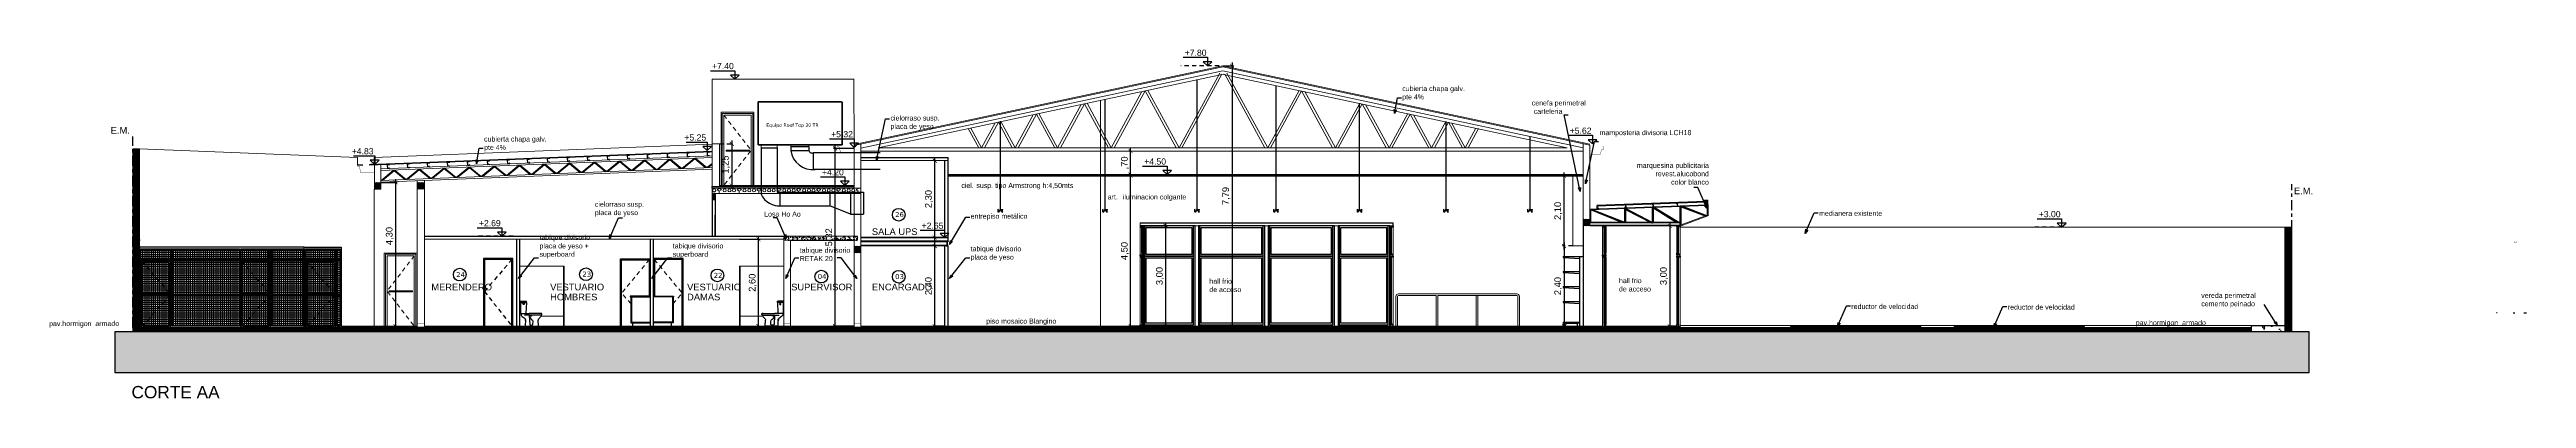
# Model space of a CAD drawing. Header units: metres. Extents: x 1166 to 1459, y -137 to 62.
# Drawn here: x 1256.1 to 1330.2, y -62.7 to -52.3 of the extents above; entities that cross this region are included whole.
import ezdxf

# ---------------------------------------------------------------- set-up
doc = ezdxf.new("R2010")
doc.units = ezdxf.units.M
doc.header["$LTSCALE"] = 0.508
doc.header["$PDMODE"] = 1
doc.header["$PDSIZE"] = -2
for name, pattern in [('ACAD_ISO10W100', [18, 12, -3, 0, -3]), ('DASHED2', [0.375, 0.25, -0.125]), ('HIDDEN', [0.375, 0.25, -0.125]), ('HIDDEN2', [0.1875, 0.125, -0.0625])]:
    doc.linetypes.add(name, pattern=pattern)
doc.layers.get('0').update_dxf_attribs({"color": 9})
doc.layers.get('Defpoints').update_dxf_attribs({"color": 9})
for name, color, linetype in [('1-EJES', 9, 'ACAD_ISO10W100'), ('2-texto', 9, 'Continuous'), ('3-muros', 9, 'Continuous'), ('3-tabiques', 9, 'Continuous'), ('3-VISTA', 9, 'Continuous'), ('4-carpinterias', 9, 'Continuous'), ('7-artef', 9, 'Continuous'), ('8-cotas-100', 9, 'Continuous'), ('9-Hatch', 9, 'Continuous'), ('9-Hatch existente', 9, 'Continuous'), ('a-aacond', 9, 'Continuous'), ('arq 0.09', 9, 'Continuous'), ('arq gris 251', 9, 'Continuous'), ('artef', 9, 'Continuous'), ('E-Colu-Hie', 9, 'Continuous'), ('Estructura', 9, 'HIDDEN2'), ('estructura metlaica', 9, 'Continuous'), ('Iluminacion', 9, 'Continuous'), ('Metálica', 9, 'Continuous'), ('SOMBREADOS', 9, 'Continuous')]:
    doc.layers.add(name, color=color, linetype=linetype)
doc.styles.add('swiss', font='swissel.ttf')
doc.dimstyles.new('dim-100', dxfattribs={"dimtxt": 0.2, "dimasz": 0.12, "dimexe": 0.05, "dimexo": 0, "dimgap": 0.05, "dimtad": 1, "dimzin": 4, "dimtxsty": 'swiss', "dimblk": 'ARCHTICK', "dimcen": 0.5, "dimdle": 0.1, "dimclrd": 256, "dimclre": 252, "dimclrt": 256, "dimadec": 0, "dimazin": 0, "dimtfac": 1, "dimtix": 1, "dimtmove": 2, "dimatfit": 3, "dimldrblk": 'OPEN30', "dimfxl": 0.05, "dimtolj": 1, "dimtzin": 0, "dimarcsym": 0})
pattern_1 = [(315, (2e-13, 2.091371), (0.01122532015, 0.01122532015), [])]

msp = doc.modelspace()

# ---------------------------------------------------------------- texts
at = {"layer": '2-texto', "style": 'swiss'}
for s, height, p in [('+7.80', 0.1847, (1290.049, -52.448)), ('+7.40', 0.1847, (1275.904, -52.848)), ('+5.25', 0.1847, (1275.077, -54.986)), ('+5.32', 0.1847, (1279.468, -54.888)), ('+5.62', 0.1847, (1301.569, -54.782)), ('+4.83', 0.1847, (1265.123, -55.398)), ('+4.50', 0.1847, (1288.838, -55.705)), ('+4.20', 0.1847, (1279.195, -56.028)), ('+2.69', 0.1847, (1268.928, -57.551)), ('SALA UPS', 0.2, (1280.688, -57.814)), ('+2.65', 0.1847, (1282.176, -57.626)), ('+3.00', 0.1847, (1315.606, -57.281)), ('MERENDERO', 0.2, (1267.504, -59.471)), ('VESTUARIO ', 0.2, (1271.061, -59.471)), ('VESTUARIO ', 0.2, (1275.158, -59.471)), ('SUPERVISOR', 0.2, (1278.273, -59.471)), ('ENCARGADO', 0.2, (1280.688, -59.471)), ('HOMBRES', 0.2, (1271.061, -59.769)), ('DAMAS', 0.2, (1275.158, -59.769)), ('CORTE AA', 0.3694, (1258.532, -62.702)), ('CORTE AA', 0.3694, (1258.532, -62.702))]:
    msp.add_text(s, height=height, dxfattribs=at).set_placement(p)
for s, insert, char_height, width, attachment_point in [('\\A1;cubierta chapa galv.\\Ppte 4%', (1296.558, -53.799), 0.15, 3.95327, 7), ('\\A1;cenefa perimetral\\P carteleria', (1300.433, -54.187), 0.15, 3.95327, 7), ('E.M.', (1257.91, -54.579), 0.2, 3.10441, 1), ('\\A1;cielorraso susp.\\Pplaca de yeso', (1281.245, -54.681), 0.15, 3.95327, 7), ('\\A1;mamposteria divisoria LCH18', (1302.462, -54.869), 0.15, 3.95327, 7), ('\\A1;cubierta chapa galv.\\Ppte 4%', (1269.083, -55.31), 0.15, 3.95327, 7), ('\\A1;\\pi-0.45,l0.6,t0.6;ciel.^Isusp. tipo Armstrong h:4,50mts', (1283.215, -56.45), 0.15, 3.95327, 7), ('\\A1;marquesina publicitaria\\Prevest.alucobond\\Pcolor blanco', (1305.734, -56.307), 0.15, 2.41056, 9), ('\\A1;cielorraso susp.\\Pplaca de yeso', (1272.399, -57.263), 0.15, 3.95327, 7), ('\\A1;\\pi-0.45,l0.75,t0.75;art.^Iiluminacion colgante', (1287.447, -56.794), 0.15, 3.95327, 7), ('E.M.', (1323.241, -56.392), 0.2, 3.10441, 1), ('\\A1;tabique divisorio\\Pplaca de yeso +\\Psuperboard', (1270.741, -58.509), 0.15, 3.95327, 7), ('\\A1;Losa Ho Ao', (1278.56, -57.263), 0.15, 3.95327, 9), ('{\\fVerdana|b0|i0|c0|p34;26}', (1281.384, -57.278), 0.15, 0.17143, 7), ('\\A1;entrepiso metálico', (1283.642, -57.37), 0.15, 3.95327, 7), ('\\A1;medianera existente', (1309.033, -57.241), 0.15, 3.95327, 7), ('\\A1;tabique divisorio\\Psuperboard', (1274.73, -58.509), 0.15, 3.95327, 7), ('\\A1;tabique divisorio\\PRETAK 20', (1278.527, -58.596), 0.15, 3.95327, 7), ('\\A1;tabique divisorio\\Pplaca de yeso', (1283.642, -58.596), 0.15, 3.95327, 7), ('{\\fVerdana|b0|i0|c0|p34;24}', (1268.248, -59.072), 0.15, 0.29475, 7), ('{\\fVerdana|b0|i0|c0|p34;23}', (1272.025, -59.062), 0.15, 0.29475, 7), ('{\\fVerdana|b0|i0|c0|p34;22}', (1275.956, -59.097), 0.15, 0.29475, 7), ('{\\fVerdana|b0|i0|c0|p34;04}', (1279.067, -59.131), 0.15, 0.17143, 7), ('{\\fVerdana|b0|i0|c0|p34;03}', (1281.384, -59.134), 0.15, 0.17143, 7), ('\\A1;hall frio \\Pde acceso', (1290.786, -59.523), 0.15, 3.95327, 7), ('\\A1;hall frio \\Pde acceso', (1303.045, -59.506), 0.15, 3.95327, 7), ('\\A1;reductor de velocidad', (1309.997, -60.03), 0.15, 3.95327, 7), ('\\A1;reductor de velocidad', (1314.68, -60.049), 0.15, 3.95327, 7), ('\\A1;vereda perimetral\\Pcemento peinado', (1320.468, -59.992), 0.15, 3.95327, 7), ('\\A1;pav.hormigon  armado', (1256.066, -60.584), 0.15, 3.95327, 7), ('\\A1;piso mosaico Blangino', (1284.111, -60.511), 0.15, 3.95327, 7), ('\\A1;pav.hormigon  armado', (1318.51, -60.56), 0.15, 3.95327, 7)]:
    msp.add_mtext(s, dxfattribs=dict(at, insert=insert, char_height=char_height, width=width, attachment_point=attachment_point))

# ---------------------------------------------------------------- blocks, each defined once
blk = doc.blocks.new('IPN14')
for p, q in [((-0.033, 0.14), (0.033, 0.14)), ((-0.033, 0.14), (-0.033, 0.137)), ((-0.033, 0), (-0.033, 0.003)), ((-0.033, 0), (0.033, 0)), ((-0.03, 0.133), (-0.008, 0.13)), ((-0.03, 0.007), (-0.008, 0.01)), ((-0.003, 0.125), (-0.003, 0.015)), ((0.003, 0.125), (0.003, 0.015)), ((0.03, 0.133), (0.008, 0.13)), ((0.03, 0.007), (0.008, 0.01)), ((0.033, 0.14), (0.033, 0.137)), ((0.033, 0), (0.033, 0.003))]:
    blk.add_line(p, q)
for centre, radius, start, end in [((-0.03, 0.137), 0.0034, 180, 262.03039), ((-0.03, 0.003), 0.0034, 97.96961, 180), ((-0.009, 0.125), 0.0057, 0, 82.03039), ((-0.009, 0.015), 0.0057, 277.96961, 0), ((0.009, 0.125), 0.0057, 97.96961, 180), ((0.009, 0.015), 0.0057, 180, 262.03039), ((0.03, 0.137), 0.0034, 277.96961, 0), ((0.03, 0.003), 0.0034, 0, 82.03039)]:
    blk.add_arc(centre, radius, start, end)
blk = doc.blocks.new('_ARCHTICK')
at = {"color": 0, "linetype": 'ByBlock', "const_width": 0.15}
blk.add_lwpolyline([(-0.5, -0.5), (0.5, 0.5)], dxfattribs=at)
blk = doc.blocks.new('_Open30')
at = {"color": 0, "linetype": 'ByBlock', "lineweight": -2}
for p, q in [((-1, 0.27), (0, 0)), ((0, 0), (-1, -0.27)), ((0, 0), (-1, 0))]:
    blk.add_line(p, q, dxfattribs=at)
blk = doc.blocks.new('*U233')
at = {"layer": '3-tabiques', "color": 3}
blk.add_lwpolyline([(-0.002, 0.019), (0.002, 0.019), (0.002, 0.011), (-0.002, 0.011)], close=True, dxfattribs=at)
for points in [[(0, -0.019), (0, 0.011)], [(-0.007, -0.019), (-0.007, -0.018), (-0.004, -0.018)], [(-0.007, -0.019), (0.007, -0.019)], [(0.007, -0.019), (0.007, -0.018), (0.004, -0.018)]]:
    blk.add_lwpolyline(points, dxfattribs=at)
blk = doc.blocks.new('Lampara')
for points in [[(-0.12, 0), (-0.12, -0.25)], [(-0.12, 0), (0.12, 0)], [(0.12, 0), (0.12, -0.25)], [(-0.12, -0.25), (-0.65, -0.9), (-0.65, 0), (-0.59, -0.06)], [(-0.52, -0.9), (-0.6, -0.84)], [(-0.12, -0.25), (0.12, -0.25)], [(0.1, -0.25), (0.1, -0.12), (-0.1, -0.12), (-0.1, -0.25)], [(-0.08, -0.22), (0.08, -0.22)], [(0.12, -0.25), (0.64, -0.9), (0.64, 0), (0.59, -0.06)], [(0.52, -0.9), (0.6, -0.84)]]:
    blk.add_lwpolyline(points)
for points in [[(0.52, -0.9), (0.2, -0.34, 0.258271), (0.03, -0.25), (-0.03, -0.25, 0.258271), (-0.2, -0.34), (-0.52, -0.9)], [(-0.08, -0.22), (-0.08, -0.38, 0.414214), (-0.01, -0.45), (0.01, -0.45, 0.414214), (0.08, -0.38), (0.08, -0.22)]]:
    blk.add_lwpolyline(points, format="xyb")
blk = doc.blocks.new('*D286')
at = {"layer": '3-muros', "color": 252, "lineweight": -2, "transparency": 16777216}
for p, q in [((1291.185, -52.749), (1291.515, -52.749)), ((1291.185, -60.542), (1291.515, -60.542))]:
    blk.add_line(p, q, dxfattribs=at)
at = {"layer": '3-muros', "lineweight": -2, "transparency": 16777216}
blk.add_line((1291.465, -52.649), (1291.465, -60.642), dxfattribs=at)
at = {"layer": 'Defpoints', "color": 0, "transparency": 16777216}
for p in [(1291.185, -52.749), (1291.185, -60.542), (1291.465, -60.542)]:
    blk.add_point(p, dxfattribs=at)
at = {"layer": '3-muros', "lineweight": -2, "transparency": 16777216, "xscale": 0.12, "yscale": 0.12, "zscale": 0.12}
for p, rotation in [((1291.465, -52.749), 90), ((1291.465, -60.542), 270)]:
    blk.add_blockref('_ARCHTICK', p, dxfattribs=dict(at, rotation=rotation))
at = {"layer": '3-muros', "lineweight": 0, "transparency": 16777216, "insert": (1291.294, -56.646), "char_height": 0.2, "attachment_point": 5, "rotation": 90, "style": 'swiss'}
blk.add_mtext('\\A1;7,79', dxfattribs=at)
blk = doc.blocks.new('INOD_BARI_VL')
for p, q in [((-0.345, 0.71), (-0.345, 0.748)), ((-0.344, 0.749), (-0.181, 0.749)), ((-0.345, 0.71), (-0.345, 0.376)), ((-0.345, 0.71), (-0.335, 0.71)), ((-0.344, 0.375), (-0.291, 0.375)), ((-0.335, 0.71), (-0.18, 0.71)), ((-0.33, 0.371), (-0.328, 0.333)), ((-0.326, 0.375), (-0.085, 0.375)), ((-0.291, 0.375), (-0.228, 0.375)), ((-0.228, 0.375), (-0.198, 0.375)), ((-0.195, 0.378), (-0.195, 0.378)), ((-0.195, 0.005), (-0.19, 0.183)), ((-0.17, 0.71), (-0.185, 0.389)), ((-0.18, 0.71), (-0.17, 0.71)), ((-0.17, 0.71), (-0.171, 0.739)), ((0.287, 0.375), (-0.085, 0.375)), ((-0.085, 0.32), (-0.07, 0.044)), ((-0.048, 0.303), (-0.013, 0.311)), ((0.021, 0.044), (0.03, 0.145)), ((0.195, 0.005), (0.183, 0.18)), ((0.258, 0.375), (0.287, 0.375))]:
    blk.add_line(p, q)
at = {"linetype": 'Continuous'}
for p, q in [((0.283, 0.325), (-0.226, 0.325)), ((-0.19, 0), (0.19, 0)), ((-0.055, 0.03), (0.006, 0.03))]:
    blk.add_line(p, q, dxfattribs=at)
blk.add_circle((-0.255, 0.665), 0.02)
for centre, radius, start, end in [((-0.344, 0.748), 0.001, 90, 180), ((-0.181, 0.739), 0.01, 1.79934, 90), ((-0.344, 0.376), 0.001, 180, 270), ((-0.326, 0.371), 0.004, 90, 183.30033), ((-0.298, 0.334), 0.03, 183.30033, 227.04372), ((0.202, 0.837), 0.739, 225.24788, 235.88808), ((-0.24, 0.184), 0.05, 358.52922, 55.88808), ((-0.139, 0.196), 0.0706, 160.37088, 173.5063), ((-0.158, 0.199), 0.0508, 174.76632, 229.8364), ((-0.198, 0.378), 0.003, 270, 343.43703), ((-0.183, 0.374), 0.0123, 109.74271, 163.43703), ((-0.19, 0.005), 0.005, 178.52922, 270), ((-0.189, 0.389), 0.004, 289.74271, 357.39744), ((-0.055, 0.045), 0.015, 183.00532, 270), ((-0.044, 0.284), 0.02, 101.40629, 189.06204), ((0.078, 0.303), 0.144, 189.06204, 243.57483), ((-0.015, 0.318), 0.00739, 289.67856, 90), ((0.006, 0.045), 0.015, 270, 354.66692), ((0, 0.148), 0.03, 354.66692, 63.57483), ((0.228, 0.183), 0.046, 131.28692, 184), ((0.19, 0.005), 0.005, 270, 4), ((-0.204, 0.676), 0.61, 311.28692, 316.32913), ((0.04, 0.44), 0.27, 316.8518, 327.59683), ((0.115, 0.392), 0.181, 327.5829, 341.60167), ((0.287, 0.368), 0.007, 352.03169, 90), ((0.083, 0.396), 0.213, 343.18459, 352.03169)]:
    blk.add_arc(centre, radius, start, end)
blk = doc.blocks.new('*D287')
at = {"layer": '3-muros', "color": 252, "lineweight": -2, "transparency": 16777216}
for p, q in [((1280.154, -55.221), (1279.539, -55.221)), ((1280.154, -60.542), (1279.539, -60.542))]:
    blk.add_line(p, q, dxfattribs=at)
at = {"layer": '3-muros', "lineweight": -2, "transparency": 16777216}
blk.add_line((1279.589, -60.642), (1279.589, -55.121), dxfattribs=at)
at = {"layer": 'Defpoints', "color": 0, "transparency": 16777216}
for p in [(1279.589, -55.221), (1280.154, -55.221), (1280.154, -60.542)]:
    blk.add_point(p, dxfattribs=at)
at = {"layer": '3-muros', "lineweight": -2, "transparency": 16777216, "xscale": 0.12, "yscale": 0.12, "zscale": 0.12}
for p, rotation in [((1279.589, -55.221), 90), ((1279.589, -60.542), 270)]:
    blk.add_blockref('_ARCHTICK', p, dxfattribs=dict(at, rotation=rotation))
at = {"layer": '3-muros', "lineweight": 0, "transparency": 16777216, "insert": (1279.417, -57.882), "char_height": 0.2, "attachment_point": 5, "rotation": 90, "style": 'swiss'}
blk.add_mtext('\\A1;5,32', dxfattribs=at)
blk = doc.blocks.new('*D301')
at = {"layer": '8-cotas-100', "color": 252, "lineweight": -2, "transparency": 16777216}
for p, q in [((1288.714, -57.542), (1289.529, -57.542)), ((1288.714, -60.542), (1289.529, -60.542))]:
    blk.add_line(p, q, dxfattribs=at)
at = {"layer": '8-cotas-100', "lineweight": -2, "transparency": 16777216}
blk.add_line((1289.479, -60.642), (1289.479, -57.442), dxfattribs=at)
at = {"layer": 'Defpoints', "color": 0, "transparency": 16777216}
for p in [(1288.714, -57.542), (1289.479, -57.542), (1288.714, -60.542)]:
    blk.add_point(p, dxfattribs=at)
at = {"layer": '8-cotas-100', "lineweight": -2, "transparency": 16777216, "xscale": 0.12, "yscale": 0.12, "zscale": 0.12}
for p, rotation in [((1289.479, -57.542), 90), ((1289.479, -60.542), 270)]:
    blk.add_blockref('_ARCHTICK', p, dxfattribs=dict(at, rotation=rotation))
at = {"layer": '8-cotas-100', "lineweight": 0, "transparency": 16777216, "insert": (1289.308, -59.042), "char_height": 0.2, "attachment_point": 5, "rotation": 90, "style": 'swiss'}
blk.add_mtext('\\A1;3,00', dxfattribs=at)
blk = doc.blocks.new('*D302')
at = {"layer": '8-cotas-100', "color": 252, "lineweight": -2, "transparency": 16777216}
for p, q in [((1288.972, -56.042), (1288.38, -56.042)), ((1288.972, -60.542), (1288.38, -60.542))]:
    blk.add_line(p, q, dxfattribs=at)
at = {"layer": '8-cotas-100', "lineweight": -2, "transparency": 16777216}
blk.add_line((1288.43, -60.642), (1288.43, -55.942), dxfattribs=at)
at = {"layer": 'Defpoints', "color": 0, "transparency": 16777216}
for p in [(1288.43, -56.042), (1288.972, -56.042), (1288.972, -60.542)]:
    blk.add_point(p, dxfattribs=at)
at = {"layer": '8-cotas-100', "lineweight": -2, "transparency": 16777216, "xscale": 0.12, "yscale": 0.12, "zscale": 0.12}
for p, rotation in [((1288.43, -56.042), 90), ((1288.43, -60.542), 270)]:
    blk.add_blockref('_ARCHTICK', p, dxfattribs=dict(at, rotation=rotation))
at = {"layer": '8-cotas-100', "lineweight": 0, "transparency": 16777216, "insert": (1288.259, -58.292), "char_height": 0.2, "attachment_point": 5, "rotation": 90, "style": 'swiss'}
blk.add_mtext('\\A1;4,50', dxfattribs=at)
blk = doc.blocks.new('*D303')
at = {"layer": '8-cotas-100', "color": 252, "lineweight": -2, "transparency": 16777216}
for p, q in [((1282.862, -58.142), (1282.518, -58.142)), ((1282.862, -60.542), (1282.518, -60.542))]:
    blk.add_line(p, q, dxfattribs=at)
at = {"layer": '8-cotas-100', "lineweight": -2, "transparency": 16777216}
blk.add_line((1282.568, -60.642), (1282.568, -58.042), dxfattribs=at)
at = {"layer": 'Defpoints', "color": 0, "transparency": 16777216}
for p in [(1282.568, -58.142), (1282.862, -58.142), (1282.862, -60.542)]:
    blk.add_point(p, dxfattribs=at)
at = {"layer": '8-cotas-100', "lineweight": -2, "transparency": 16777216, "xscale": 0.12, "yscale": 0.12, "zscale": 0.12}
for p, rotation in [((1282.568, -58.142), 90), ((1282.568, -60.542), 270)]:
    blk.add_blockref('_ARCHTICK', p, dxfattribs=dict(at, rotation=rotation))
at = {"layer": '8-cotas-100', "lineweight": 0, "transparency": 16777216, "insert": (1282.397, -59.342), "char_height": 0.2, "attachment_point": 5, "rotation": 90, "style": 'swiss'}
blk.add_mtext('\\A1;2,40', dxfattribs=at)
blk = doc.blocks.new('*D304')
at = {"layer": '8-cotas-100', "color": 252, "lineweight": -2, "transparency": 16777216}
for p, q in [((1282.568, -55.587), (1282.518, -55.587)), ((1282.568, -57.887), (1282.618, -57.887))]:
    blk.add_line(p, q, dxfattribs=at)
at = {"layer": '8-cotas-100', "lineweight": -2, "transparency": 16777216}
blk.add_line((1282.568, -57.987), (1282.568, -55.487), dxfattribs=at)
at = {"layer": 'Defpoints', "color": 0, "transparency": 16777216}
for p in [(1282.568, -55.587), (1282.568, -55.587), (1282.568, -57.887)]:
    blk.add_point(p, dxfattribs=at)
at = {"layer": '8-cotas-100', "lineweight": -2, "transparency": 16777216, "xscale": 0.12, "yscale": 0.12, "zscale": 0.12}
for p, rotation in [((1282.568, -55.587), 90), ((1282.568, -57.887), 270)]:
    blk.add_blockref('_ARCHTICK', p, dxfattribs=dict(at, rotation=rotation))
at = {"layer": '8-cotas-100', "lineweight": 0, "transparency": 16777216, "insert": (1282.397, -56.737), "char_height": 0.2, "attachment_point": 5, "rotation": 90, "style": 'swiss'}
blk.add_mtext('\\A1;2,30', dxfattribs=at)
blk = doc.blocks.new('*D305')
at = {"layer": '8-cotas-100', "color": 252, "lineweight": -2, "transparency": 16777216}
for p, q in [((1276.724, -57.942), (1277.345, -57.942)), ((1276.724, -60.542), (1277.345, -60.542))]:
    blk.add_line(p, q, dxfattribs=at)
at = {"layer": '8-cotas-100', "lineweight": -2, "transparency": 16777216}
blk.add_line((1277.295, -60.642), (1277.295, -57.842), dxfattribs=at)
at = {"layer": 'Defpoints', "color": 0, "transparency": 16777216}
for p in [(1276.724, -57.942), (1277.295, -57.942), (1276.724, -60.542)]:
    blk.add_point(p, dxfattribs=at)
at = {"layer": '8-cotas-100', "lineweight": -2, "transparency": 16777216, "xscale": 0.12, "yscale": 0.12, "zscale": 0.12}
for p, rotation in [((1277.295, -57.942), 90), ((1277.295, -60.542), 270)]:
    blk.add_blockref('_ARCHTICK', p, dxfattribs=dict(at, rotation=rotation))
at = {"layer": '8-cotas-100', "lineweight": 0, "transparency": 16777216, "insert": (1277.124, -59.242), "char_height": 0.2, "attachment_point": 5, "rotation": 90, "style": 'swiss'}
blk.add_mtext('\\A1;2,60', dxfattribs=at)
blk = doc.blocks.new('*D306')
at = {"layer": '8-cotas-100', "color": 252, "lineweight": -2, "transparency": 16777216}
for p, q in [((1304.774, -57.542), (1304.513, -57.542)), ((1304.774, -60.542), (1304.513, -60.542))]:
    blk.add_line(p, q, dxfattribs=at)
at = {"layer": '8-cotas-100', "lineweight": -2, "transparency": 16777216}
blk.add_line((1304.563, -57.442), (1304.563, -60.642), dxfattribs=at)
at = {"layer": 'Defpoints', "color": 0, "transparency": 16777216}
for p in [(1304.774, -57.542), (1304.563, -60.542), (1304.774, -60.542)]:
    blk.add_point(p, dxfattribs=at)
at = {"layer": '8-cotas-100', "lineweight": -2, "transparency": 16777216, "xscale": 0.12, "yscale": 0.12, "zscale": 0.12}
for p, rotation in [((1304.563, -57.542), 90), ((1304.563, -60.542), 270)]:
    blk.add_blockref('_ARCHTICK', p, dxfattribs=dict(at, rotation=rotation))
at = {"layer": '8-cotas-100', "lineweight": 0, "transparency": 16777216, "insert": (1304.392, -59.042), "char_height": 0.2, "attachment_point": 5, "rotation": 90, "style": 'swiss'}
blk.add_mtext('\\A1;3,00', dxfattribs=at)
blk = doc.blocks.new('C120x50x15x2')
for p, q in [((-0.025, 0.004), (-0.025, 0.116)), ((-0.023, 0.004), (-0.023, 0.116)), ((-0.021, 0.12), (0.021, 0.12)), ((-0.021, 0.118), (0.021, 0.118)), ((0.021, 0.002), (-0.021, 0.002)), ((0.021, 0), (-0.021, 0)), ((0.023, 0.116), (0.023, 0.105)), ((0.025, 0.105), (0.023, 0.105)), ((0.023, 0.015), (0.023, 0.004)), ((0.025, 0.015), (0.023, 0.015)), ((0.025, 0.116), (0.025, 0.105)), ((0.025, 0.015), (0.025, 0.004))]:
    blk.add_line(p, q)
for centre, radius, start, end in [((-0.021, 0.116), 0.004, 90, 180), ((-0.021, 0.004), 0.004, 180, 270), ((-0.021, 0.116), 0.002, 90, 180), ((-0.021, 0.004), 0.002, 180, 270), ((0.021, 0.116), 0.004, 0, 90), ((0.021, 0.116), 0.002, 0, 90), ((0.021, 0.004), 0.004, 270, 0), ((0.021, 0.004), 0.002, 270, 0)]:
    blk.add_arc(centre, radius, start, end)
blk = doc.blocks.new('*D409')
at = {"layer": '8-cotas-100', "color": 252, "lineweight": -2, "transparency": 16777216}
for p, q in [((1265.997, -56.239), (1266.483, -56.239)), ((1265.999, -60.542), (1266.483, -60.542))]:
    blk.add_line(p, q, dxfattribs=at)
at = {"layer": '8-cotas-100', "lineweight": -2, "transparency": 16777216}
blk.add_line((1266.433, -56.139), (1266.433, -60.642), dxfattribs=at)
at = {"layer": 'Defpoints', "color": 0, "transparency": 16777216}
for p in [(1265.997, -56.239), (1265.999, -60.542), (1266.433, -60.542)]:
    blk.add_point(p, dxfattribs=at)
at = {"layer": '8-cotas-100', "lineweight": -2, "transparency": 16777216, "xscale": 0.12, "yscale": 0.12, "zscale": 0.12}
for p, rotation in [((1266.433, -56.239), 90), ((1266.433, -60.542), 270)]:
    blk.add_blockref('_ARCHTICK', p, dxfattribs=dict(at, rotation=rotation))
at = {"layer": '8-cotas-100', "transparency": 16777216, "insert": (1266.262, -57.844), "char_height": 0.2, "attachment_point": 5, "rotation": 90, "style": 'swiss'}
blk.add_mtext('\\A1;4,30', dxfattribs=at)
blk = doc.blocks.new('*D459')
at = {"layer": '3-muros', "color": 252, "linetype": 'HIDDEN', "lineweight": -2, "transparency": 16777216}
for p, q in [((1276.124, -55.079), (1276.542, -55.079)), ((1276.124, -56.329), (1276.542, -56.329))]:
    blk.add_line(p, q, dxfattribs=at)
at = {"layer": '3-muros', "lineweight": -2, "transparency": 16777216}
blk.add_line((1276.492, -54.979), (1276.492, -56.429), dxfattribs=at)
at = {"layer": 'Defpoints', "color": 0, "transparency": 16777216}
for p in [(1276.124, -55.079), (1276.124, -56.329), (1276.492, -56.329)]:
    blk.add_point(p, dxfattribs=at)
at = {"layer": '3-muros', "lineweight": -2, "transparency": 16777216, "xscale": 0.12, "yscale": 0.12, "zscale": 0.12}
for p, rotation in [((1276.492, -55.079), 90), ((1276.492, -56.329), 270)]:
    blk.add_blockref('_ARCHTICK', p, dxfattribs=dict(at, rotation=rotation))
at = {"layer": '3-muros', "transparency": 16777216, "insert": (1276.32, -55.704), "char_height": 0.2, "attachment_point": 5, "rotation": 90, "style": 'swiss'}
blk.add_mtext('\\A1;1,25', dxfattribs=at)
blk = doc.blocks.new('*D465')
at = {"layer": '3-muros', "color": 252, "linetype": 'HIDDEN', "lineweight": -2, "transparency": 16777216}
for p, q in [((1288.43, -55.302), (1288.38, -55.302)), ((1288.43, -56.005), (1288.38, -56.005))]:
    blk.add_line(p, q, dxfattribs=at)
at = {"layer": '3-muros', "lineweight": -2, "transparency": 16777216}
blk.add_line((1288.43, -56.105), (1288.43, -55.202), dxfattribs=at)
at = {"layer": 'Defpoints', "color": 0, "transparency": 16777216}
for p in [(1288.43, -55.302), (1288.43, -55.302), (1288.43, -56.005)]:
    blk.add_point(p, dxfattribs=at)
at = {"layer": '3-muros', "lineweight": -2, "transparency": 16777216, "xscale": 0.12, "yscale": 0.12, "zscale": 0.12}
for p, rotation in [((1288.43, -55.302), 90), ((1288.43, -56.005), 270)]:
    blk.add_blockref('_ARCHTICK', p, dxfattribs=dict(at, rotation=rotation))
at = {"layer": '3-muros', "transparency": 16777216, "insert": (1288.259, -55.654), "char_height": 0.2, "attachment_point": 5, "rotation": 90, "style": 'swiss'}
blk.add_mtext('\\A1;,70', dxfattribs=at)
blk = doc.blocks.new('ROOF TOP CORTE')
at = {"layer": 'a-aacond', "lineweight": 40}
for p, q in [((1270.83, -49.419), (1270.83, -50.706)), ((1270.83, -49.419), (1273.33, -49.419)), ((1270.83, -50.706), (1273.352, -50.706))]:
    blk.add_line(p, q, dxfattribs=at)
at = {"layer": 'a-aacond', "lineweight": 13}
for p, q in [((1270.92, -50.706), (1270.92, -50.796)), ((1271.4, -50.706), (1271.4, -50.796)), ((1271.4, -50.706), (1271.4, -50.796)), ((1271.807, -50.706), (1271.807, -50.757)), ((1272.35, -50.706), (1272.35, -50.757))]:
    blk.add_line(p, q, dxfattribs=at)
at = {"layer": 'a-aacond'}
for p, q in [((1270.92, -50.796), (1271.4, -50.796)), ((1270.92, -50.796), (1270.92, -52.178)), ((1271.4, -50.796), (1271.4, -52.125)), ((1271.807, -50.757), (1272.35, -50.757)), ((1271.807, -50.757), (1271.807, -50.875)), ((1272.35, -50.757), (1272.35, -50.875)), ((1274.484, -50.941), (1272.483, -50.941)), ((1274.484, -51.441), (1272.483, -51.441)), ((1271.4, -52.125), (1273.984, -52.125)), ((1271.4, -52.525), (1272.982, -52.525)), ((1273.601, -52.775), (1272.982, -52.525)), ((1273.984, -52.125), (1273.984, -52.775)), ((1273.601, -52.775), (1273.984, -52.775))]:
    blk.add_line(p, q, dxfattribs=at)
at = {"layer": 'a-aacond', "lineweight": -3}
for p, q in [((1271.807, -50.875), (1272.35, -50.875)), ((1272.483, -50.941), (1272.483, -51.441)), ((1271.479, -52.125), (1271.479, -52.529)), ((1272.982, -52.156), (1272.982, -52.525)), ((1273.601, -52.13), (1273.601, -52.775))]:
    blk.add_line(p, q, dxfattribs=at)
at = {"layer": 'a-aacond', "lineweight": 40, "flags": 128}
blk.add_lwpolyline([(1273.352, -50.706), (1273.352, -49.419)], dxfattribs=at)
at = {"layer": 'a-aacond'}
for centre, radius, start, end in [((1272.467, -50.778), 0.667, 188.38635, 275.988), ((1272.453, -50.842), 0.108, 197.89447, 293.73052), ((1271.467, -51.927), 0.602, 204.62725, 276.41409)]:
    blk.add_arc(centre, radius, start, end, dxfattribs=at)
at = {"layer": 'a-aacond', "insert": (1271.078, -50.193), "char_height": 0.1, "width": 7.17898, "attachment_point": 7}
blk.add_mtext('{\\fVerdana|b0|i0|c0|p34;Equipo Roof Top 30 TR}', dxfattribs=at)
blk = doc.blocks.new('*D584')
at = {"layer": '8-cotas-100', "color": 252, "linetype": 'HIDDEN', "lineweight": -2, "transparency": 16777216}
for p, q in [((1301.664, -56.042), (1301.35, -56.042)), ((1301.664, -58.142), (1301.35, -58.142))]:
    blk.add_line(p, q, dxfattribs=at)
at = {"layer": '8-cotas-100', "lineweight": -2, "transparency": 16777216}
blk.add_line((1301.4, -58.242), (1301.4, -55.942), dxfattribs=at)
at = {"layer": 'Defpoints', "color": 0, "transparency": 16777216}
for p in [(1301.4, -56.042), (1301.664, -56.042), (1301.664, -58.142)]:
    blk.add_point(p, dxfattribs=at)
at = {"layer": '8-cotas-100', "lineweight": -2, "transparency": 16777216, "xscale": 0.12, "yscale": 0.12, "zscale": 0.12}
for p, rotation in [((1301.4, -56.042), 90), ((1301.4, -58.142), 270)]:
    blk.add_blockref('_ARCHTICK', p, dxfattribs=dict(at, rotation=rotation))
at = {"layer": '8-cotas-100', "transparency": 16777216, "insert": (1301.228, -57.092), "char_height": 0.2, "attachment_point": 5, "rotation": 90, "style": 'swiss'}
blk.add_mtext('\\A1;2,10', dxfattribs=at)
blk = doc.blocks.new('*D585')
at = {"layer": '8-cotas-100', "color": 252, "linetype": 'HIDDEN', "lineweight": -2, "transparency": 16777216}
for p, q in [((1301.4, -58.142), (1301.35, -58.142)), ((1301.4, -60.542), (1301.35, -60.542))]:
    blk.add_line(p, q, dxfattribs=at)
at = {"layer": '8-cotas-100', "lineweight": -2, "transparency": 16777216}
blk.add_line((1301.4, -58.042), (1301.4, -60.642), dxfattribs=at)
at = {"layer": 'Defpoints', "color": 0, "transparency": 16777216}
for p in [(1301.4, -58.142), (1301.4, -60.542), (1301.4, -60.542)]:
    blk.add_point(p, dxfattribs=at)
at = {"layer": '8-cotas-100', "lineweight": -2, "transparency": 16777216, "xscale": 0.12, "yscale": 0.12, "zscale": 0.12}
for p, rotation in [((1301.4, -58.142), 90), ((1301.4, -60.542), 270)]:
    blk.add_blockref('_ARCHTICK', p, dxfattribs=dict(at, rotation=rotation))
at = {"layer": '8-cotas-100', "transparency": 16777216, "insert": (1301.228, -59.342), "char_height": 0.2, "attachment_point": 5, "rotation": 90, "style": 'swiss'}
blk.add_mtext('\\A1;2,40', dxfattribs=at)
blk = doc.blocks.new('C80x80x15x1.6')
for p, q in [((-0.02, 0.0768), (-0.02, 0.0032)), ((-0.0184, 0.0768), (-0.0184, 0.0032)), ((0.0168, 0.08), (-0.0168, 0.08)), ((0.0168, 0.0784), (-0.0168, 0.0784)), ((-0.0168, 0.0016), (0.0168, 0.0016)), ((-0.0168, 0), (0.0168, 0)), ((0.0184, 0.065), (0.0184, 0.0768)), ((0.02, 0.065), (0.0184, 0.065)), ((0.0184, 0.0032), (0.0184, 0.015)), ((0.0184, 0.015), (0.02, 0.015)), ((0.02, 0.065), (0.02, 0.0768)), ((0.02, 0.0032), (0.02, 0.015))]:
    blk.add_line(p, q)
for centre, radius, start, end in [((-0.0168, 0.0768), 0.0032, 90, 180), ((-0.0168, 0.0032), 0.0032, 180, 270), ((-0.0168, 0.0768), 0.0016, 90, 180), ((-0.0168, 0.0032), 0.0016, 180, 270), ((0.0168, 0.0768), 0.0032, 0, 90), ((0.0168, 0.0768), 0.0016, 0, 90), ((0.0168, 0.0032), 0.0016, 270, 0), ((0.0168, 0.0032), 0.0032, 270, 0)]:
    blk.add_arc(centre, radius, start, end)

# ---------------------------------------------------------------- dimensions: what is measured, and where the dimension line sits
at = {"layer": '3-muros', "lineweight": 0}
for base, p1, p2, picture, middle in [((1291.465, -60.542), (1291.185, -52.749), (1291.185, -60.542), '*D286', (1291.294, -56.646)), ((1279.589, -55.221), (1280.154, -60.542), (1280.154, -55.221), '*D287', (1279.417, -57.882))]:
    dim = msp.add_linear_dim(base=base, p1=p1, p2=p2, angle=90, dimstyle='dim-100', dxfattribs=at)
    dim.commit()
    dim.dimension.update_dxf_attribs({"geometry": picture, "text_midpoint": middle})
at = {"layer": '3-muros'}
for base, p1, p2, picture, middle in [((1276.492, -56.329), (1276.124, -55.079), (1276.124, -56.329), '*D459', (1276.32, -55.704)), ((1288.43, -55.302), (1288.43, -56.005), (1288.43, -55.302), '*D465', (1288.259, -55.654))]:
    dim = msp.add_linear_dim(base=base, p1=p1, p2=p2, angle=90, dimstyle='dim-100', override={"dimfxl": 0.001}, dxfattribs=at)
    dim.commit()
    dim.dimension.update_dxf_attribs({"geometry": picture, "text_midpoint": middle})
at = {"layer": '8-cotas-100', "lineweight": 0}
for base, p1, p2, picture, middle in [((1282.568, -55.587), (1282.568, -57.887), (1282.568, -55.587), '*D304', (1282.397, -56.737)), ((1288.43, -56.042), (1288.972, -60.542), (1288.972, -56.042), '*D302', (1288.259, -58.292)), ((1289.479, -57.542), (1288.714, -60.542), (1288.714, -57.542), '*D301', (1289.308, -59.042)), ((1304.563, -60.542), (1304.774, -57.542), (1304.774, -60.542), '*D306', (1304.392, -59.042)), ((1277.295, -57.942), (1276.724, -60.542), (1276.724, -57.942), '*D305', (1277.124, -59.242)), ((1282.568, -58.142), (1282.862, -60.542), (1282.862, -58.142), '*D303', (1282.397, -59.342))]:
    dim = msp.add_linear_dim(base=base, p1=p1, p2=p2, angle=90, dimstyle='dim-100', dxfattribs=at)
    dim.commit()
    dim.dimension.update_dxf_attribs({"geometry": picture, "text_midpoint": middle})
at = {"layer": '8-cotas-100'}
dim = msp.add_linear_dim(base=(1266.433, -60.542), p1=(1265.997, -56.239), p2=(1265.999, -60.542), angle=90, dimstyle='dim-100', dxfattribs=at)
dim.commit()
dim.dimension.update_dxf_attribs({"geometry": '*D409', "text_midpoint": (1266.262, -57.844), "dimtype": 160})
for base, p1, p2, picture, middle in [((1301.4, -56.042), (1301.664, -58.142), (1301.664, -56.042), '*D584', (1301.228, -57.092)), ((1301.4, -60.542), (1301.4, -58.142), (1301.4, -60.542), '*D585', (1301.228, -59.342))]:
    dim = msp.add_linear_dim(base=base, p1=p1, p2=p2, angle=90, dimstyle='dim-100', dxfattribs=at)
    dim.commit()
    dim.dimension.update_dxf_attribs({"geometry": picture, "text_midpoint": middle})

# ---------------------------------------------------------------- hatches: boundary and pattern name
at = {"layer": '9-Hatch', "linetype": 'Continuous', "lineweight": 0}
h = msp.add_hatch(dxfattribs=at)
h.set_pattern_fill('ANSI31', color=256, scale=0.01, angle=-90)
h.set_pattern_definition([(315, (0, 0.33), (0.0224506403, 0.0224506403), [])])
h.paths.add_polyline_path([(1265.997, -56.239), (1265.799, -56.239), (1265.799, -56.439), (1265.997, -56.439)])
h = msp.add_hatch(dxfattribs=at)
h.set_pattern_fill('ANSI31', color=256, scale=0.01, angle=-90)
h.set_pattern_definition([(315, (1.29158, 0.33), (0.0224506403, 0.0224506403), [])])
h.paths.add_polyline_path([(1267.288, -56.239), (1267.09, -56.239), (1267.09, -56.439), (1267.288, -56.439)])
at = {"layer": '9-Hatch'}
h = msp.add_hatch(dxfattribs=at)
h.set_pattern_fill('AR-CONC', color=256, scale=0.001)
h.set_pattern_definition([(50, (1276.86891, -56.4094), (0.182185, -0.015939), [0.01905, -0.20955]), (355, (1276.86891, -56.4094), (-0.035243, 0.191057), [0.01524, -0.167641]), (100.4514, (1276.8841, -56.41073), (0.146941, 0.175118), [0.01619, -0.17809]), (46.184, (1276.86891, -56.3586), (0.271079, -0.042042), [0.028575, -0.314325]), (96.636, (1276.8915, -56.3621), (0.237404, 0.247426), [0.024285, -0.267136]), (351.184, (1276.8689, -56.3586), (0.237404, 0.247426), [0.02286, -0.25146]), (21, (1276.89431, -56.3713), (0.1516144, -0.102265), [0.01905, -0.20955]), (326, (1276.89431, -56.3713), (0.061802, 0.184188), [0.01524, -0.16764]), (71.4514, (1276.90695, -56.37983), (0.213416, 0.081923), [0.01619, -0.17809]), (37.5, (1276.86891, -56.409407), (0.0030886, 0.084555), [0, -0.165608, 0, -0.17018, 0, -0.168275]), (7.5, (1276.86891, -56.40941), (0.0668197, 0.1001806), [0, -0.097028, 0, -0.161798, 0, -0.064135]), (327.5, (1276.81227, -56.409407), (0.1355906, -0.0057287), [0, -0.0635, 0, -0.19812, 0, -0.26289]), (317.5, (1276.78687, -56.40941), (0.148129, 0.0254265), [0, -0.08255, 0, -0.131572, 0, -0.18669])])
h.paths.add_polyline_path([(1280.154, -56.359), (1275.904, -56.359), (1275.904, -56.409), (1276.125, -56.409), (1276.719, -56.409), (1280.154, -56.409)])
h = msp.add_hatch(dxfattribs=at)
h.set_pattern_fill('AR-CONC', color=256, scale=0.001)
h.set_pattern_definition([(50, (1280.25882, -58.19361), (0.182185, -0.015939), [0.01905, -0.20955]), (355, (1280.25882, -58.19361), (-0.035243, 0.191057), [0.01524, -0.16764]), (100.4514, (1280.274, -58.19494), (0.146941, 0.175118), [0.01619, -0.17809]), (46.184, (1280.25882, -58.14281), (0.27108, -0.042042), [0.028575, -0.314325]), (96.636, (1280.2814, -58.14632), (0.237404, 0.247426), [0.024285, -0.267136]), (351.184, (1280.25882, -58.1428), (0.237404, 0.247426), [0.02286, -0.25146]), (21, (1280.28422, -58.15551), (0.151614, -0.102265), [0.01905, -0.20955]), (326, (1280.28422, -58.15551), (0.061802, 0.184188), [0.01524, -0.16764]), (71.4514, (1280.29685, -58.16403), (0.213416, 0.081923), [0.01619, -0.17809]), (37.5, (1280.25882, -58.19361), (0.0030886, 0.084555), [0, -0.165608, 0, -0.17018, 0, -0.168275]), (7.5, (1280.25882, -58.19361), (0.0668197, 0.1001806), [0, -0.097028, 0, -0.161798, 0, -0.064135]), (327.5, (1280.20218, -58.19361), (0.1355906, -0.0057287), [0, -0.0635, 0, -0.19812, 0, -0.26289]), (317.5, (1280.17678, -58.19361), (0.148129, 0.0254265), [0, -0.08255, 0, -0.131572, 0, -0.18669])])
h.paths.add_polyline_path([(1280.259, -57.852), (1278.054, -57.852), (1278.054, -57.972), (1280.259, -57.972)])
h.paths.add_polyline_path([(1279.611, -58.194), (1279.611, -57.465), (1279.183, -57.465), (1279.183, -58.194)], flags=9)
at = {"layer": '9-Hatch', "linetype": 'Continuous', "lineweight": 0}
h = msp.add_hatch(dxfattribs=at)
h.set_pattern_fill('ANSI31', color=256, scale=0.01, angle=-90)
h.set_pattern_definition([(315, (36.176795, -0.766524), (0.0224506403, 0.0224506403), [])])
h.paths.add_polyline_path([(1302.174, -57.336), (1301.975, -57.336), (1301.975, -57.536), (1302.174, -57.536)])
h = msp.add_hatch(dxfattribs=at)
h.set_pattern_fill('ANSI31', color=256, scale=0.01, angle=-90)
h.set_pattern_definition([(315, (14.357622, -1.579775), (0.0224506403, 0.0224506403), [])])
h.paths.add_polyline_path([(1280.354, -58.149), (1280.156, -58.149), (1280.156, -58.349), (1280.354, -58.349)])
at = {"layer": '9-Hatch'}
h = msp.add_hatch(dxfattribs=at)
h.set_pattern_fill('HOUND', color=256, scale=0.1, angle=45)
h.paths.add_polyline_path([(1323.684, -61.944), (1323.684, -60.702), (1258.047, -60.702), (1258.047, -61.944)])
at = {"layer": '9-Hatch', "linetype": 'Continuous', "lineweight": 0}
h = msp.add_hatch(dxfattribs=at)
h.set_pattern_fill('ANSI31', color=256, scale=0.005, angle=-90)
h.set_pattern_definition(pattern_1)
h.paths.add_polyline_path([(1321.964, -60.582), (1301.974, -60.582), (1258.574, -60.582), (1258.574, -60.702), (1321.964, -60.702)])
at = {"layer": '9-Hatch'}
h = msp.add_hatch(dxfattribs=at)
h.set_pattern_fill('AR-CONC', color=256, scale=0.005, angle=-90)
h.set_pattern_definition([(320, (2e-13, 2.0914), (-0.07969543, -0.91092334), [0.09525, -1.04775]), (265, (2e-13, 2.0914), (0.9552842, 0.1762171), [0.0762, -0.8382029]), (10.451445, (-0.0066, 2.0155), (0.87558876, -0.73470624), [0.08095004, -0.8904512]), (316.1842, (0.254, 2.0914), (-0.2102116, -1.3553952), [0.142875, -1.571625]), (6.63556, (0.2365, 1.9784), (1.2371306, -1.1870207), [0.1214251, -1.335678]), (261.18415, (0.254, 2.0914), (1.2371306, -1.1870207), [0.1142998, -1.2572987]), (291, (0.1905, 1.9644), (-0.511326, -0.75807196), [0.09525, -1.04775]), (236, (0.1905, 1.9644), (0.9209398, -0.30901014), [0.0762, -0.8382]), (341.451445, (0.1479, 1.9012), (0.40961384, -1.0670821), [0.08095004, -0.8904497]), (307.5, (2e-13, 2.09137), (0.422775194, -0.01544302), [0, -0.82804, 0, -0.8509, 0, -0.841375]), (277.5, (2e-13, 2.09137), (0.50090287, -0.33409831), [0, -0.48514, 0, -0.80899, 0, -0.320675]), (237.5, (2e-13, 2.37458), (-0.02864372, -0.67795298), [0, -0.3175, 0, -0.9906, 0, -1.31445]), (227.5, (2e-13, 2.5016), (0.12713246, -0.7406459), [0, -0.41275, 0, -0.65786, 0, -0.93345])])
h.paths.add_polyline_path([(1322.974, -60.532), (1321.974, -60.532), (1321.974, -60.702), (1322.974, -60.702)])
at = {"layer": '9-Hatch existente', "linetype": 'Continuous', "lineweight": 0}
h = msp.add_hatch(dxfattribs=at)
h.set_pattern_fill('ANSI31', color=256, scale=0.005, angle=-90)
h.set_pattern_definition(pattern_1)
h.paths.add_polyline_path([(1258.774, -55.234), (1258.574, -55.234), (1258.574, -60.586), (1258.774, -60.586)])
h = msp.add_hatch(dxfattribs=at)
h.set_pattern_fill('ANSI31', color=256, scale=0.005, angle=-90)
h.set_pattern_definition(pattern_1)
h.paths.add_polyline_path([(1323.174, -57.582), (1322.974, -57.582), (1322.974, -60.702), (1323.174, -60.702)])
at = {"layer": 'arq gris 251'}
h = msp.add_hatch(dxfattribs=at)
h.set_pattern_fill('NET', color=256, scale=0.02, style=0)
h.set_pattern_definition([(0, (-2170.3802, -2357.79243), (0, 0.0635), []), (90, (-2170.3802, -2357.79243), (-0.0635, 0), [])])
h.paths.add_polyline_path([(1258.814, -58.222), (1259.709, -58.222), (1259.709, -58.542), (1258.814, -58.542)])
h = msp.add_hatch(dxfattribs=at)
h.set_pattern_fill('NET', color=256, scale=0.02, style=0)
h.set_pattern_definition([(0, (-2171.36508, -2357.79243), (0, 0.0635), []), (90, (-2171.36508, -2357.79243), (-0.0635, 0), [])])
h.paths.add_polyline_path([(1259.749, -58.222), (1261.764, -58.222), (1261.764, -58.542), (1259.749, -58.542)])
h = msp.add_hatch(dxfattribs=at)
h.set_pattern_fill('NET', color=256, scale=0.02, style=0)
h.set_pattern_definition([(0, (-2173.3702, -2357.79243), (0, 0.0635), []), (90, (-2173.3702, -2357.79243), (-0.0635, 0), [])])
h.paths.add_polyline_path([(1261.804, -58.222), (1262.699, -58.222), (1262.699, -58.542), (1261.804, -58.542)])
h = msp.add_hatch(dxfattribs=at)
h.set_pattern_fill('NET', color=256, scale=0.02, style=0)
h.set_pattern_definition([(0, (-2174.29508, -2357.79243), (0, 0.0635), []), (90, (-2174.29508, -2357.79243), (-0.0635, 0), [])])
h.paths.add_polyline_path([(1262.639, -58.222), (1263.704, -58.222), (1263.704, -58.542), (1262.639, -58.542)])
h = msp.add_hatch(dxfattribs=at)
h.set_pattern_fill('NET', color=256, scale=0.02, style=0)
h.set_pattern_definition([(0, (-2175.3102, -2357.79243), (0, 0.0635), []), (90, (-2175.3102, -2357.79243), (-0.0635, 0), [])])
h.paths.add_polyline_path([(1263.744, -58.222), (1264.639, -58.222), (1264.639, -58.542), (1263.744, -58.542)])
h = msp.add_hatch(dxfattribs=at)
h.set_pattern_fill('NET', color=256, scale=0.02, style=0)
h.set_pattern_definition([(0, (8.553115, -3.655724), (0, 0.0635), []), (90, (8.553115, -3.655724), (-0.0635, 0), [])])
h.paths.add_polyline_path([(1264.764, -58.222), (1264.679, -58.222), (1264.679, -58.542), (1264.764, -58.542)])
h.paths.add_polyline_path([(1264.764, -58.582), (1264.679, -58.582), (1264.679, -59.582), (1264.764, -59.582)])
h.paths.add_polyline_path([(1264.764, -59.622), (1264.679, -59.622), (1264.679, -60.542), (1264.764, -60.542)])
h = msp.add_hatch(dxfattribs=at)
h.set_pattern_fill('NET', color=256, scale=0.02, style=0)
h.set_pattern_definition([(0, (-2170.3802, -2358.79243), (0, 0.0635), []), (90, (-2170.3802, -2358.79243), (-0.0635, 0), [])])
h.paths.add_polyline_path([(1258.867, -58.636), (1258.867, -59.582), (1259.657, -59.582), (1259.657, -58.636)])
h = msp.add_hatch(dxfattribs=at)
h.set_pattern_fill('NET', color=256, scale=0.02, style=0)
h.set_pattern_definition([(0, (-2171.36508, -2358.79243), (0, 0.0635), []), (90, (-2171.36508, -2358.79243), (-0.0635, 0), [])])
h.paths.add_polyline_path([(1259.749, -58.582), (1259.749, -59.582), (1261.764, -59.582), (1261.764, -58.582)])
h = msp.add_hatch(dxfattribs=at)
h.set_pattern_fill('NET', color=256, scale=0.02, style=0)
h.set_pattern_definition([(0, (-2173.3702, -2358.79243), (0, 0.0635), []), (90, (-2173.3702, -2358.79243), (-0.0635, 0), [])])
h.paths.add_polyline_path([(1261.857, -58.636), (1261.857, -59.582), (1262.647, -59.582), (1262.647, -58.636)])
h = msp.add_hatch(dxfattribs=at)
h.set_pattern_fill('NET', color=256, scale=0.02, style=0)
h.set_pattern_definition([(0, (-2174.29508, -2358.79243), (0, 0.0635), []), (90, (-2174.29508, -2358.79243), (-0.0635, 0), [])])
h.paths.add_polyline_path([(1262.639, -58.582), (1262.639, -59.582), (1263.704, -59.582), (1263.704, -58.582)])
h = msp.add_hatch(dxfattribs=at)
h.set_pattern_fill('NET', color=256, scale=0.02, style=0)
h.set_pattern_definition([(0, (-2175.3102, -2358.79243), (0, 0.0635), []), (90, (-2175.3102, -2358.79243), (-0.0635, 0), [])])
h.paths.add_polyline_path([(1263.797, -58.636), (1263.797, -59.582), (1264.587, -59.582), (1264.587, -58.636)])
h = msp.add_hatch(dxfattribs=at)
h.set_pattern_fill('NET', color=256, scale=0.02, style=0)
h.set_pattern_definition([(0, (-2170.3802, -2359.79243), (0, 0.0635), []), (90, (-2170.3802, -2359.79243), (-0.0635, 0), [])])
h.paths.add_polyline_path([(1258.867, -59.622), (1258.867, -60.542), (1259.657, -60.542), (1259.657, -59.622)])
h = msp.add_hatch(dxfattribs=at)
h.set_pattern_fill('NET', color=256, scale=0.02, style=0)
h.set_pattern_definition([(0, (-2171.36508, -2359.79243), (0, 0.0635), []), (90, (-2171.36508, -2359.79243), (-0.0635, 0), [])])
h.paths.add_polyline_path([(1259.749, -59.622), (1259.749, -60.542), (1261.764, -60.542), (1261.764, -59.622)])
h = msp.add_hatch(dxfattribs=at)
h.set_pattern_fill('NET', color=256, scale=0.02, style=0)
h.set_pattern_definition([(0, (-2173.3702, -2359.79243), (0, 0.0635), []), (90, (-2173.3702, -2359.79243), (-0.0635, 0), [])])
h.paths.add_polyline_path([(1261.857, -59.622), (1261.857, -60.542), (1262.647, -60.542), (1262.647, -59.622)])
h = msp.add_hatch(dxfattribs=at)
h.set_pattern_fill('NET', color=256, scale=0.02, style=0)
h.set_pattern_definition([(0, (-2174.29508, -2359.79243), (0, 0.0635), []), (90, (-2174.29508, -2359.79243), (-0.0635, 0), [])])
h.paths.add_polyline_path([(1262.639, -59.622), (1262.639, -60.542), (1263.704, -60.542), (1263.704, -59.622)])
h = msp.add_hatch(dxfattribs=at)
h.set_pattern_fill('NET', color=256, scale=0.02, style=0)
h.set_pattern_definition([(0, (-2175.3102, -2359.79243), (0, 0.0635), []), (90, (-2175.3102, -2359.79243), (-0.0635, 0), [])])
h.paths.add_polyline_path([(1263.797, -59.622), (1263.797, -60.542), (1264.587, -60.542), (1264.587, -59.622)])
at = {"layer": 'SOMBREADOS'}
h = msp.add_hatch(dxfattribs=at)
h.set_pattern_fill('ANSI31', color=256, scale=0.01, style=0)
h.set_pattern_definition([(45, (1160.8205633, -111.7217555), (-0.000883883476, 0.000883883476), [])])
h.paths.add_polyline_path([(1282.974, -58.002), (1282.908, -58.002), (1282.908, -58.006, 0.374036), (1282.911, -58.009), (1282.933, -58.012, -0.374036), (1282.938, -58.018), (1282.938, -58.127, -0.374036), (1282.933, -58.133), (1282.911, -58.136, 0.374036), (1282.908, -58.139), (1282.908, -58.142), (1282.974, -58.142), (1282.974, -58.139, 0.374036), (1282.971, -58.136), (1282.948, -58.133, -0.374036), (1282.943, -58.127), (1282.943, -58.018, -0.374036), (1282.948, -58.012), (1282.971, -58.009, 0.374036), (1282.974, -58.006)])

# ---------------------------------------------------------------- linework, layer by layer
at = {"layer": '1-EJES', "linetype": 'ACAD_ISO10W100', "ltscale": 0.05}
for p, q in [((1258.574, -60.582), (1258.574, -54.864)), ((1323.174, -60.702), (1323.174, -56.295))]:
    msp.add_line(p, q, dxfattribs=at)
at = {"layer": '2-texto'}
for p, q in [((1276.72, -53.026), (1276.459, -53.026)), ((1290.865, -52.626), (1290.604, -52.626)), ((1265.939, -55.576), (1265.679, -55.576)), ((1275.893, -55.164), (1275.633, -55.164)), ((1280.284, -55.067), (1280.023, -55.067)), ((1302.384, -54.96), (1302.124, -54.96)), ((1280.01, -56.206), (1279.75, -56.206)), ((1289.653, -55.883), (1289.393, -55.883)), ((1269.743, -57.729), (1269.483, -57.729)), ((1282.992, -57.764), (1282.731, -57.764)), ((1316.422, -57.459), (1316.161, -57.459))]:
    msp.add_line(p, q, dxfattribs=at)
at = {"layer": '2-texto', "linetype": 'HIDDEN'}
for p, q in [((1291.077, -52.749), (1289.934, -52.749)), ((1266.261, -55.699), (1265.69, -55.699)), ((1316.291, -57.582), (1315.491, -57.582)), ((1269.955, -57.852), (1268.813, -57.852))]:
    msp.add_line(p, q, dxfattribs=at)
at = {"layer": '2-texto'}
for points in [[(1290.001, -52.494), (1290.734, -52.494), (1290.734, -52.749)], [(1275.856, -52.895), (1276.59, -52.895), (1276.59, -53.149)], [(1276.59, -53.149), (1276.459, -53.026)], [(1276.59, -53.149), (1276.72, -53.026)], [(1290.734, -52.749), (1290.604, -52.626)], [(1290.734, -52.749), (1290.865, -52.626)], [(1301.52, -54.829), (1302.254, -54.829), (1302.254, -55.083)], [(1265.175, -55.445), (1265.809, -55.445), (1265.809, -55.699)], [(1265.809, -55.699), (1265.679, -55.576)], [(1265.809, -55.699), (1265.939, -55.576)], [(1275.129, -55.033), (1275.763, -55.033), (1275.763, -55.287)], [(1275.763, -55.287), (1275.633, -55.164)], [(1275.763, -55.287), (1275.893, -55.164)], [(1279.42, -54.935), (1280.154, -54.935), (1280.154, -55.19)], [(1280.154, -55.19), (1280.023, -55.067)], [(1280.154, -55.19), (1280.284, -55.067)], [(1302.254, -55.083), (1302.124, -54.96)], [(1302.254, -55.083), (1302.384, -54.96)], [(1279.146, -56.075), (1279.88, -56.075), (1279.88, -56.329)], [(1279.88, -56.329), (1279.75, -56.206)], [(1279.88, -56.329), (1280.01, -56.206)], [(1288.789, -55.752), (1289.523, -55.752), (1289.523, -56.006)], [(1289.523, -56.006), (1289.393, -55.883)], [(1289.523, -56.006), (1289.653, -55.883)], [(1268.879, -57.598), (1269.613, -57.598), (1269.613, -57.852)], [(1269.613, -57.852), (1269.483, -57.729)], [(1269.613, -57.852), (1269.743, -57.729)], [(1282.128, -57.673), (1282.862, -57.673), (1282.862, -57.887)], [(1282.862, -57.887), (1282.731, -57.764)], [(1282.862, -57.887), (1282.992, -57.764)], [(1315.558, -57.328), (1316.291, -57.328), (1316.291, -57.582)], [(1316.291, -57.582), (1316.161, -57.459)], [(1316.291, -57.582), (1316.422, -57.459)]]:
    msp.add_lwpolyline(points, dxfattribs=at)
for centre in [(1281.492, -57.205), (1268.356, -58.999), (1272.133, -58.989), (1276.065, -59.024), (1279.175, -59.058), (1281.492, -59.062)]:
    msp.add_circle(centre, 0.19, dxfattribs=at)
at = {"layer": '3-muros', "linetype": 'Continuous', "lineweight": 0}
for p, q in [((1258.574, -60.702), (1258.574, -55.234)), ((1258.574, -55.234), (1258.774, -55.234)), ((1258.774, -55.234), (1258.774, -60.582)), ((1275.904, -56.359), (1275.904, -55.079)), ((1275.904, -55.079), (1276.124, -55.079)), ((1276.124, -55.079), (1276.124, -56.359)), ((1280.154, -55.221), (1280.154, -56.409)), ((1280.354, -60.542), (1280.354, -55.089)), ((1301.974, -55.08), (1301.974, -57.536)), ((1302.174, -55.122), (1302.174, -57.39)), ((1265.799, -56.439), (1265.799, -55.721)), ((1265.998, -56.439), (1265.997, -55.713)), ((1267.079, -56.19), (1267.079, -60.582)), ((1267.299, -56.182), (1267.299, -60.582)), ((1265.797, -56.439), (1265.998, -56.439)), ((1280.154, -56.409), (1280.354, -56.409)), ((1280.154, -56.569), (1280.354, -56.569)), ((1280.154, -56.569), (1280.154, -57.852)), ((1258.574, -57.702), (1258.574, -60.702)), ((1288.814, -57.542), (1288.814, -60.542)), ((1296.184, -57.542), (1296.184, -60.542)), ((1302.174, -57.336), (1302.174, -57.536)), ((1323.174, -57.582), (1322.974, -57.582)), ((1322.974, -57.582), (1322.974, -60.702)), ((1323.174, -60.702), (1323.174, -57.582)), ((1278.054, -57.852), (1278.054, -60.542)), ((1278.254, -57.972), (1278.254, -60.542)), ((1280.154, -57.972), (1280.154, -60.582)), ((1264.804, -60.542), (1267.079, -60.542)), ((1264.804, -60.552), (1267.079, -60.552)), ((1267.299, -60.542), (1280.154, -60.542)), ((1267.299, -60.552), (1280.154, -60.552)), ((1280.354, -60.542), (1304.874, -60.542)), ((1280.354, -60.552), (1304.874, -60.552)), ((1304.874, -60.542), (1304.874, -60.582))]:
    msp.add_line(p, q, dxfattribs=at)
at = {"layer": '3-muros', "flags": 128}
msp.add_lwpolyline([(1305.706, -56.904), (1305.706, -57.236)], dxfattribs=at)
at = {"layer": '3-muros'}
msp.add_lwpolyline([(1258.047, -60.702), (1323.684, -60.702), (1323.684, -61.944), (1258.047, -61.944)], close=True, dxfattribs=at)
at = {"layer": '3-muros', "lineweight": 0, "const_width": 0.01, "flags": 128}
for points in [[(1267.086, -60.542), (1267.086, -60.472), (1267.286, -60.472), (1267.286, -60.556), (1267.086, -60.556), (1267.086, -60.472)], [(1278.054, -60.528), (1278.054, -60.458), (1278.254, -60.458), (1278.254, -60.542), (1278.054, -60.542), (1278.054, -60.458)], [(1280.154, -60.542), (1280.154, -60.472), (1280.354, -60.472), (1280.354, -60.556), (1280.154, -60.556), (1280.154, -60.472)]]:
    msp.add_lwpolyline(points, dxfattribs=at)
at = {"layer": '3-muros', "linetype": 'Continuous', "lineweight": 0, "flags": 128}
for points in [[(1321.964, -60.702), (1321.964, -60.522), (1322.974, -60.522)], [(1321.974, -60.702), (1321.974, -60.532), (1322.974, -60.532)]]:
    msp.add_lwpolyline(points, dxfattribs=at)
at = {"layer": '3-tabiques', "linetype": 'Continuous', "lineweight": 0}
for p, q in [((1275.904, -55.079), (1275.904, -53.149)), ((1275.904, -53.149), (1280.154, -53.149)), ((1280.154, -55.221), (1280.151, -53.149)), ((1265.299, -55.493), (1258.774, -55.234)), ((1265.299, -55.724), (1265.299, -55.493)), ((1265.794, -55.701), (1265.795, -55.493)), ((1265.795, -55.493), (1275.904, -55.093)), ((1282.862, -55.497), (1280.354, -55.497)), ((1280.354, -55.497), (1282.974, -55.497)), ((1280.354, -55.504), (1282.962, -55.504)), ((1280.354, -55.581), (1282.962, -55.581)), ((1280.354, -55.587), (1282.962, -55.587)), ((1282.862, -55.581), (1282.862, -57.887)), ((1282.874, -55.581), (1282.874, -57.887)), ((1282.962, -55.497), (1282.962, -57.887)), ((1282.974, -55.497), (1282.974, -57.887)), ((1265.797, -56.439), (1265.797, -60.542)), ((1275.904, -56.569), (1275.904, -57.852)), ((1275.916, -56.569), (1275.916, -57.852)), ((1275.999, -56.569), (1275.992, -57.852)), ((1276.011, -56.569), (1276.004, -57.852)), ((1288.714, -57.452), (1296.284, -57.452)), ((1288.714, -57.542), (1288.714, -57.452)), ((1288.714, -57.459), (1296.284, -57.459)), ((1288.714, -57.536), (1296.284, -57.536)), ((1288.714, -57.542), (1296.284, -57.542)), ((1288.72, -57.542), (1288.72, -57.452)), ((1296.277, -57.542), (1296.277, -57.452)), ((1296.284, -57.542), (1296.284, -57.452)), ((1267.299, -57.852), (1278.054, -57.852)), ((1267.299, -57.859), (1278.054, -57.859)), ((1267.299, -57.936), (1278.054, -57.936)), ((1267.299, -57.942), (1278.054, -57.942)), ((1270.054, -57.942), (1270.054, -60.542)), ((1270.066, -57.942), (1270.066, -60.542)), ((1270.142, -57.942), (1270.142, -60.542)), ((1270.154, -57.942), (1270.154, -60.542)), ((1274.054, -57.942), (1274.054, -60.542)), ((1274.066, -57.942), (1274.066, -60.542)), ((1274.142, -57.942), (1274.142, -60.542)), ((1274.154, -57.942), (1274.154, -60.542)), ((1282.862, -58.142), (1282.862, -60.542)), ((1282.874, -58.142), (1282.874, -60.542)), ((1282.962, -58.142), (1282.962, -60.542)), ((1282.974, -58.142), (1282.974, -60.542)), ((1271.484, -58.742), (1270.154, -58.742)), ((1271.464, -60.242), (1271.464, -58.742)), ((1271.484, -58.742), (1271.484, -60.542)), ((1271.484, -60.542), (1271.484, -58.742)), ((1276.724, -58.742), (1276.724, -60.542)), ((1276.724, -60.542), (1276.724, -58.742)), ((1276.724, -58.742), (1278.054, -58.742)), ((1276.744, -60.242), (1276.744, -58.742)), ((1271.484, -60.242), (1270.788, -60.242)), ((1271.464, -60.242), (1271.464, -60.542)), ((1276.724, -60.242), (1277.419, -60.242)), ((1276.744, -60.242), (1276.744, -60.542))]:
    msp.add_line(p, q, dxfattribs=at)
at = {"layer": '3-tabiques'}
for p, q in [((1282.974, -56.005), (1301.974, -56.005)), ((1282.974, -56.027), (1301.974, -56.027)), ((1282.974, -56.042), (1301.974, -56.042)), ((1305.646, -56.81), (1302.382, -56.927)), ((1305.646, -56.83), (1302.382, -56.947)), ((1305.646, -56.81), (1305.647, -56.83)), ((1301.974, -57.336), (1301.974, -57.536))]:
    msp.add_line(p, q, dxfattribs=at)
at = {"layer": '3-tabiques', "const_width": 0.01}
msp.add_lwpolyline([(1329.906, -57.999), (1329.906, -58.027), (1329.836, -58.027), (1329.836, -57.999)], dxfattribs=at)
at = {"layer": '3-VISTA', "lineweight": 0}
for p, q in [((1291.185, -52.749), (1280.153, -55.101)), ((1291.185, -52.78), (1280.154, -55.131)), ((1291.185, -52.902), (1280.354, -55.211)), ((1291.206, -53), (1280.876, -55.202)), ((1291.098, -52.964), (1289.879, -55.202)), ((1291.164, -53), (1289.964, -55.202)), ((1291.164, -53), (1301.494, -55.202)), ((1291.185, -52.749), (1302.174, -55.092)), ((1291.185, -52.78), (1302.174, -55.122)), ((1291.185, -52.902), (1301.974, -55.202)), ((1291.247, -53), (1292.447, -55.202)), ((1291.313, -52.964), (1292.533, -55.202)), ((1286.952, -53.907), (1286.246, -55.202)), ((1287.049, -53.886), (1286.332, -55.202)), ((1287.049, -53.886), (1287.766, -55.202)), ((1287.125, -53.87), (1287.852, -55.202)), ((1288.768, -53.52), (1287.852, -55.202)), ((1288.865, -53.499), (1287.937, -55.202)), ((1288.865, -53.499), (1289.793, -55.202)), ((1288.942, -53.483), (1289.879, -55.202)), ((1293.47, -53.483), (1292.533, -55.202)), ((1293.546, -53.499), (1292.618, -55.202)), ((1293.546, -53.499), (1294.474, -55.202)), ((1293.643, -53.52), (1294.56, -55.202)), ((1295.286, -53.87), (1294.56, -55.202)), ((1295.362, -53.886), (1294.645, -55.202)), ((1295.362, -53.886), (1296.079, -55.202)), ((1295.459, -53.907), (1296.165, -55.202)), ((1283.571, -54.628), (1283.884, -55.202)), ((1283.647, -54.612), (1283.969, -55.202)), ((1284.376, -54.456), (1283.969, -55.202)), ((1284.472, -54.436), (1284.054, -55.202)), ((1284.472, -54.436), (1284.89, -55.202)), ((1284.549, -54.419), (1284.975, -55.202)), ((1285.514, -54.214), (1284.975, -55.202)), ((1285.611, -54.193), (1285.061, -55.202)), ((1285.611, -54.193), (1286.161, -55.202)), ((1285.687, -54.177), (1286.246, -55.202)), ((1296.724, -54.177), (1296.165, -55.202)), ((1296.8, -54.193), (1296.25, -55.202)), ((1296.8, -54.193), (1297.35, -55.202)), ((1296.897, -54.214), (1297.436, -55.202)), ((1297.863, -54.419), (1297.436, -55.202)), ((1297.939, -54.436), (1297.521, -55.202)), ((1297.939, -54.436), (1298.357, -55.202)), ((1298.036, -54.456), (1298.442, -55.202)), ((1298.764, -54.612), (1298.442, -55.202)), ((1298.841, -54.628), (1298.528, -55.202)), ((1265.653, -55.706), (1275.904, -55.301)), ((1265.654, -55.726), (1275.904, -55.321)), ((1266, -55.833), (1275.904, -55.441)), ((1266.002, -55.883), (1275.904, -55.491)), ((1273.499, -55.886), (1273.876, -55.571)), ((1274.249, -55.857), (1273.908, -55.571)), ((1274.249, -55.857), (1274.626, -55.541)), ((1274.29, -55.855), (1274.642, -55.561)), ((1274.962, -55.829), (1274.642, -55.561)), ((1274.999, -55.827), (1274.658, -55.541)), ((1274.999, -55.827), (1275.376, -55.512)), ((1275.04, -55.825), (1275.392, -55.531)), ((1275.712, -55.799), (1275.392, -55.531)), ((1275.749, -55.797), (1275.408, -55.512)), ((1280.354, -55.302), (1301.974, -55.302)), ((1280.876, -55.202), (1301.494, -55.202)), ((1265.441, -55.71), (1265.299, -55.704)), ((1265.44, -55.73), (1265.299, -55.724)), ((1265.44, -55.73), (1265.44, -55.71)), ((1265.653, -55.706), (1265.654, -55.726)), ((1265.998, -56.183), (1275.904, -55.791)), ((1266, -56.233), (1275.904, -55.841)), ((1266, -56.183), (1266.377, -55.868)), ((1266.041, -56.181), (1266.393, -55.887)), ((1266.713, -56.155), (1266.393, -55.887)), ((1266.75, -56.153), (1266.409, -55.868)), ((1266.75, -56.153), (1267.127, -55.838)), ((1266.791, -56.152), (1267.143, -55.857)), ((1267.463, -56.125), (1267.143, -55.857)), ((1267.5, -56.124), (1267.159, -55.838)), ((1267.5, -56.124), (1267.877, -55.808)), ((1267.541, -56.122), (1267.893, -55.828)), ((1268.213, -56.096), (1267.893, -55.828)), ((1268.25, -56.094), (1267.909, -55.808)), ((1268.25, -56.094), (1268.627, -55.779)), ((1268.291, -56.092), (1268.643, -55.798)), ((1268.963, -56.066), (1268.643, -55.798)), ((1269, -56.064), (1268.659, -55.779)), ((1269, -56.064), (1269.377, -55.749)), ((1269.041, -56.063), (1269.393, -55.768)), ((1269.713, -56.036), (1269.393, -55.768)), ((1269.75, -56.035), (1269.409, -55.749)), ((1269.75, -56.035), (1270.127, -55.719)), ((1269.791, -56.033), (1270.143, -55.739)), ((1270.463, -56.007), (1270.143, -55.739)), ((1270.5, -56.005), (1270.159, -55.719)), ((1270.5, -56.005), (1270.876, -55.69)), ((1270.541, -56.003), (1270.892, -55.709)), ((1271.213, -55.977), (1270.892, -55.709)), ((1271.25, -55.975), (1270.909, -55.69)), ((1271.25, -55.975), (1271.626, -55.66)), ((1271.291, -55.974), (1271.642, -55.679)), ((1271.962, -55.947), (1271.642, -55.679)), ((1272, -55.946), (1271.658, -55.66)), ((1272, -55.946), (1272.376, -55.63)), ((1272.04, -55.944), (1272.392, -55.65)), ((1272.712, -55.918), (1272.392, -55.65)), ((1272.749, -55.916), (1272.408, -55.63)), ((1272.749, -55.916), (1273.126, -55.601)), ((1272.79, -55.914), (1273.142, -55.62)), ((1273.462, -55.888), (1273.142, -55.62)), ((1273.499, -55.886), (1273.158, -55.601)), ((1273.54, -55.885), (1273.892, -55.59)), ((1274.212, -55.858), (1273.892, -55.59)), ((1275.749, -55.797), (1275.904, -55.668)), ((1275.79, -55.796), (1275.904, -55.701))]:
    msp.add_line(p, q, dxfattribs=at)
at = {"layer": '3-VISTA', "linetype": 'Continuous', "lineweight": 0}
for p, q in [((1287.524, -60.542), (1287.524, -53.773)), ((1288.714, -57.577), (1288.714, -58.407)), ((1296.284, -57.577), (1296.284, -58.407)), ((1302.546, -58.407), (1302.546, -57.571)), ((1304.874, -58.407), (1304.874, -57.571)), ((1322.974, -57.582), (1304.874, -57.582)), ((1288.714, -58.477), (1288.714, -60.507)), ((1296.284, -58.477), (1296.284, -60.507)), ((1302.546, -58.477), (1302.546, -60.542)), ((1304.874, -58.477), (1304.874, -60.507)), ((1321.964, -60.522), (1304.874, -60.525))]:
    msp.add_line(p, q, dxfattribs=at)
at = {"layer": '3-VISTA', "linetype": 'Continuous', "lineweight": 0, "flags": 128}
msp.add_lwpolyline([(1301.974, -58.142), (1301.664, -58.142), (1301.664, -56.042)], dxfattribs=at)
at = {"layer": '4-carpinterias', "linetype": 'HIDDEN', "lineweight": 0}
msp.add_line((1275.904, -53.149), (1277.931, -53.149), dxfattribs=at)
at = {"layer": '4-carpinterias', "linetype": 'Continuous'}
for p, q in [((1276.124, -56.329), (1280.154, -56.329)), ((1275.904, -56.359), (1280.154, -56.359)), ((1275.904, -56.409), (1275.904, -56.359)), ((1276.124, -56.347), (1280.154, -56.347))]:
    msp.add_line(p, q, dxfattribs=at)
at = {"layer": '4-carpinterias'}
for p, q in [((1288.764, -58.357), (1288.764, -57.627)), ((1288.789, -57.627), (1288.789, -58.357)), ((1288.814, -58.357), (1288.814, -57.627)), ((1296.184, -58.357), (1296.184, -57.627)), ((1296.209, -57.627), (1296.209, -58.357)), ((1296.234, -58.357), (1296.234, -57.627)), ((1302.596, -58.357), (1302.596, -57.621)), ((1302.621, -57.621), (1302.621, -58.357)), ((1302.646, -57.621), (1302.646, -58.357)), ((1304.774, -57.621), (1304.774, -58.357)), ((1304.799, -57.621), (1304.799, -58.357)), ((1304.824, -58.357), (1304.824, -57.621)), ((1288.764, -60.457), (1288.764, -58.527)), ((1288.789, -58.527), (1288.789, -60.457)), ((1296.209, -58.527), (1296.209, -60.457)), ((1296.234, -60.457), (1296.234, -58.527)), ((1301.374, -58.452), (1301.874, -58.452)), ((1302.596, -60.492), (1302.596, -58.527)), ((1302.621, -58.527), (1302.621, -60.492)), ((1302.646, -58.527), (1302.646, -60.492)), ((1304.774, -58.527), (1304.774, -60.492)), ((1304.799, -58.527), (1304.799, -60.492)), ((1304.824, -60.492), (1304.824, -58.527)), ((1274.054, -59.642), (1273.454, -59.642)), ((1273.454, -59.642), (1273.454, -59.662)), ((1273.454, -59.662), (1274.054, -59.662)), ((1273.47, -59.662), (1273.47, -60.442)), ((1273.49, -59.662), (1273.49, -60.442)), ((1274.154, -59.642), (1274.754, -59.642)), ((1274.754, -59.662), (1274.154, -59.662)), ((1274.717, -59.662), (1274.717, -60.442)), ((1274.737, -59.662), (1274.737, -60.442)), ((1274.754, -59.642), (1274.754, -59.662)), ((1273.47, -60.422), (1274.054, -60.422)), ((1273.47, -60.442), (1274.054, -60.442)), ((1273.523, -60.442), (1273.523, -60.542)), ((1274.737, -60.422), (1274.154, -60.422)), ((1274.737, -60.442), (1274.154, -60.442)), ((1274.684, -60.442), (1274.684, -60.542))]:
    msp.add_line(p, q, dxfattribs=at)
at = {"layer": '4-carpinterias', "linetype": 'DASHED2'}
for p, q in [((1269.918, -58.543), (1269.094, -59.503)), ((1269.094, -59.503), (1269.918, -60.542))]:
    msp.add_line(p, q, dxfattribs=at)
at = {"layer": '4-carpinterias', "linetype": 'Continuous', "lineweight": 0}
for p, q in [((1280.154, -57.982), (1278.254, -57.982)), ((1296.367, -59.652), (1296.367, -60.542)), ((1296.417, -60.552), (1296.417, -59.652)), ((1296.443, -59.621), (1297.575, -59.621)), ((1299.986, -59.571), (1296.444, -59.571)), ((1297.575, -59.621), (1297.575, -60.542)), ((1297.625, -59.621), (1299.987, -59.621)), ((1297.625, -59.621), (1297.625, -60.542)), ((1298.775, -59.621), (1298.775, -60.542)), ((1298.825, -59.621), (1298.825, -60.542)), ((1300.014, -59.652), (1300.014, -60.542)), ((1300.064, -60.552), (1300.064, -59.652))]:
    msp.add_line(p, q, dxfattribs=at)
at = {"layer": '4-carpinterias', "lineweight": 0, "flags": 128}
for points in [[(1277.158, -56.329), (1277.158, -54.14), (1277.158, -54.14), (1276.174, -54.14), (1276.174, -56.329)], [(1277.123, -56.329), (1277.123, -54.175), (1276.209, -54.175), (1276.209, -56.329)], [(1277.073, -56.329), (1277.073, -54.225), (1276.259, -54.225), (1276.259, -56.329)], [(1267.079, -60.582), (1267.079, -58.353), (1267.079, -58.353), (1266.095, -58.353), (1266.095, -60.542)], [(1267.044, -60.542), (1267.044, -58.388), (1266.13, -58.388), (1266.13, -60.542)], [(1266.994, -60.542), (1266.994, -58.438), (1266.18, -58.438), (1266.18, -60.542)]]:
    msp.add_lwpolyline(points, dxfattribs=at)
at = {"layer": '4-carpinterias', "linetype": 'HIDDEN', "lineweight": 0, "flags": 128}
for points in [[(1276.259, -54.225), (1277.073, -55.277), (1276.259, -56.329)], [(1266.994, -58.438), (1266.18, -59.49), (1266.994, -60.542)], [(1274.024, -58.553), (1273.2, -59.553), (1273.47, -59.866)], [(1274.185, -58.553), (1275.009, -59.553), (1274.739, -59.866)]]:
    msp.add_lwpolyline(points, dxfattribs=at)
at = {"layer": '4-carpinterias', "lineweight": 0, "flags": 128}
for points in [[(1277.024, -55.273), (1276.326, -55.273), (1276.326, -55.303), (1277.024, -55.303)], [(1266.945, -59.486), (1266.247, -59.486), (1266.247, -59.516), (1266.945, -59.516)]]:
    msp.add_lwpolyline(points, close=True, dxfattribs=at)
at = {"layer": '4-carpinterias', "lineweight": 0, "const_width": 0.01, "flags": 128}
for points in [[(1280.154, -55.125), (1280.154, -55.35), (1279.754, -55.35), (1279.704, -55.175), (1279.654, -55.175), (1279.654, -55.095), (1279.674, -55.095)], [(1302.174, -55.212), (1302.174, -55.412), (1302.474, -55.412), (1302.524, -55.262), (1302.574, -55.262), (1302.574, -55.162), (1302.554, -55.162)], [(1265.799, -55.721), (1265.795, -55.951), (1265.395, -55.951), (1265.345, -55.751), (1265.295, -55.751), (1265.297, -55.704), (1265.313, -55.705)]]:
    msp.add_lwpolyline(points, dxfattribs=at)
at = {"layer": '4-carpinterias'}
for points in [[(1288.714, -57.542), (1288.714, -57.577), (1288.814, -57.577), (1288.814, -57.542), (1288.714, -57.542)], [(1288.814, -57.577), (1288.814, -57.627), (1288.764, -57.627), (1288.764, -57.577)], [(1290.361, -60.542), (1290.361, -57.542), (1288.814, -57.542), (1288.814, -60.542)], [(1292.449, -60.542), (1292.449, -57.542), (1290.461, -57.542), (1290.461, -60.542)], [(1294.536, -60.542), (1294.536, -57.542), (1292.549, -57.542), (1292.549, -60.542)], [(1296.184, -60.542), (1296.184, -57.542), (1294.636, -57.542), (1294.636, -60.542)], [(1296.284, -57.542), (1296.284, -57.577), (1296.184, -57.577), (1296.184, -57.542), (1296.284, -57.542)], [(1296.184, -57.577), (1296.184, -57.627), (1296.234, -57.627), (1296.234, -57.577)], [(1302.546, -57.536), (1302.546, -57.571), (1302.646, -57.571), (1302.646, -57.536), (1302.546, -57.536)], [(1302.646, -57.571), (1302.646, -57.621), (1302.596, -57.621), (1302.596, -57.571)], [(1304.874, -57.536), (1304.874, -57.571), (1304.774, -57.571), (1304.774, -57.536), (1304.874, -57.536)], [(1304.774, -57.571), (1304.774, -57.621), (1304.824, -57.621), (1304.824, -57.571)], [(1269.948, -60.542), (1269.948, -58.513), (1269.064, -58.513), (1269.064, -60.542)], [(1273.17, -60.552), (1273.17, -58.523), (1274.054, -58.523), (1274.054, -59.642)], [(1275.038, -60.542), (1275.038, -58.513), (1274.154, -58.513), (1274.154, -59.642)], [(1288.714, -58.442), (1288.714, -58.407), (1288.814, -58.407), (1288.814, -58.442), (1288.714, -58.442)], [(1288.714, -58.442), (1288.714, -58.477), (1288.814, -58.477), (1288.814, -58.442), (1288.714, -58.442)], [(1288.814, -58.407), (1288.814, -58.357), (1288.764, -58.357), (1288.764, -58.407)], [(1288.814, -58.477), (1288.814, -58.527), (1288.764, -58.527), (1288.764, -58.477)], [(1296.184, -58.407), (1296.184, -58.357), (1296.234, -58.357), (1296.234, -58.407)], [(1296.284, -58.442), (1296.284, -58.407), (1296.184, -58.407), (1296.184, -58.442), (1296.284, -58.442)], [(1296.284, -58.442), (1296.284, -58.477), (1296.184, -58.477), (1296.184, -58.442), (1296.284, -58.442)], [(1296.184, -58.477), (1296.184, -58.527), (1296.234, -58.527), (1296.234, -58.477)], [(1302.546, -58.442), (1302.546, -58.407), (1302.646, -58.407), (1302.646, -58.442), (1302.546, -58.442)], [(1302.546, -58.442), (1302.546, -58.477), (1302.646, -58.477), (1302.646, -58.442), (1302.546, -58.442)], [(1302.646, -58.407), (1302.646, -58.357), (1302.596, -58.357), (1302.596, -58.407)], [(1302.646, -58.477), (1302.646, -58.527), (1302.596, -58.527), (1302.596, -58.477)], [(1304.774, -58.407), (1304.774, -58.357), (1304.824, -58.357), (1304.824, -58.407)], [(1304.874, -58.442), (1304.874, -58.407), (1304.774, -58.407), (1304.774, -58.442), (1304.874, -58.442)], [(1304.874, -58.442), (1304.874, -58.477), (1304.774, -58.477), (1304.774, -58.442), (1304.874, -58.442)], [(1304.774, -58.477), (1304.774, -58.527), (1304.824, -58.527), (1304.824, -58.477)], [(1288.714, -60.542), (1288.714, -60.507), (1288.814, -60.507), (1288.814, -60.542), (1288.714, -60.542)], [(1288.814, -60.507), (1288.814, -60.457), (1288.764, -60.457), (1288.764, -60.507)], [(1296.184, -60.507), (1296.184, -60.457), (1296.234, -60.457), (1296.234, -60.507)], [(1296.284, -60.542), (1296.284, -60.507), (1296.184, -60.507), (1296.184, -60.542), (1296.284, -60.542)], [(1302.646, -60.542), (1302.646, -60.492), (1302.596, -60.492), (1302.596, -60.542)], [(1304.774, -60.542), (1304.774, -60.492), (1304.824, -60.492), (1304.824, -60.542)]]:
    msp.add_lwpolyline(points, dxfattribs=at)
for points in [[(1290.311, -57.542), (1288.849, -57.542), (1288.849, -58.442), (1290.311, -58.442)], [(1288.899, -57.592), (1290.261, -57.592), (1290.261, -58.392), (1288.899, -58.392)], [(1292.399, -57.542), (1290.496, -57.542), (1290.496, -58.442), (1292.399, -58.442)], [(1290.546, -57.592), (1292.349, -57.592), (1292.349, -58.392), (1290.546, -58.392)], [(1294.486, -57.542), (1292.584, -57.542), (1292.584, -58.442), (1294.486, -58.442)], [(1292.634, -57.592), (1294.436, -57.592), (1294.436, -58.392), (1292.634, -58.392)], [(1296.134, -57.542), (1294.671, -57.542), (1294.671, -58.442), (1296.134, -58.442)], [(1294.721, -57.592), (1296.084, -57.592), (1296.084, -58.392), (1294.721, -58.392)], [(1290.311, -58.442), (1288.849, -58.442), (1288.849, -60.507), (1290.311, -60.507)], [(1288.899, -58.492), (1290.261, -58.492), (1290.261, -60.457), (1288.899, -60.457)], [(1292.399, -58.442), (1290.496, -58.442), (1290.496, -60.507), (1292.399, -60.507)], [(1290.546, -58.492), (1292.349, -58.492), (1292.349, -60.457), (1290.546, -60.457)], [(1294.486, -58.442), (1292.584, -58.442), (1292.584, -60.507), (1294.486, -60.507)], [(1292.634, -58.492), (1294.436, -58.492), (1294.436, -60.457), (1292.634, -60.457)], [(1296.134, -58.442), (1294.671, -58.442), (1294.671, -60.507), (1296.134, -60.507)], [(1294.721, -58.492), (1296.084, -58.492), (1296.084, -60.457), (1294.721, -60.457)]]:
    msp.add_lwpolyline(points, close=True, dxfattribs=at)
at = {"layer": '4-carpinterias', "linetype": 'DASHED2'}
for points in [[(1258.827, -58.596), (1259.697, -59.589), (1258.827, -60.582)], [(1261.817, -58.596), (1262.687, -59.589), (1261.817, -60.582)], [(1263.757, -58.596), (1264.627, -59.589), (1263.757, -60.582)]]:
    msp.add_lwpolyline(points, dxfattribs=at)
at = {"layer": '4-carpinterias', "linetype": 'Continuous', "lineweight": 0, "flags": 128}
for points in [[(1308.174, -60.582), (1308.174, -60.553), (1312.074, -60.553), (1312.074, -60.582)], [(1313.074, -60.582), (1313.074, -60.553), (1316.974, -60.553), (1316.974, -60.582)]]:
    msp.add_lwpolyline(points, dxfattribs=at)
at = {"layer": '4-carpinterias', "linetype": 'Continuous', "lineweight": 0}
for centre, radius, start, end in [((1296.453, -59.657), 0.0866, 95.85274, 176.83942), ((1296.447, -59.651), 0.0304, 97.34119, 182.26334), ((1299.977, -59.657), 0.0866, 3.16058, 84.14726), ((1299.983, -59.651), 0.0304, 357.73666, 82.65881)]:
    msp.add_arc(centre, radius, start, end, dxfattribs=at)
at = {"layer": '7-artef'}
for p, q in [((1282.974, -57.887), (1280.354, -57.887)), ((1301.374, -58.452), (1301.874, -58.452)), ((1301.374, -58.452), (1301.374, -58.482)), ((1301.374, -58.482), (1301.874, -58.512)), ((1301.874, -60.592), (1301.874, -58.452)), ((1301.874, -58.452), (1301.974, -58.452)), ((1301.374, -58.902), (1301.874, -58.902)), ((1301.374, -58.902), (1301.374, -58.932)), ((1301.374, -58.932), (1301.874, -58.962)), ((1301.374, -59.352), (1301.874, -59.352)), ((1301.374, -59.352), (1301.374, -59.382)), ((1301.374, -59.382), (1301.874, -59.412)), ((1301.374, -59.802), (1301.874, -59.802)), ((1301.374, -59.802), (1301.374, -59.832)), ((1301.374, -59.832), (1301.874, -59.862)), ((1301.374, -60.419), (1301.874, -60.419)), ((1301.374, -60.419), (1301.374, -60.552)), ((1301.374, -60.439), (1301.874, -60.439)), ((1301.374, -60.552), (1301.427, -60.552)), ((1301.427, -60.552), (1301.474, -60.457)), ((1301.474, -60.457), (1301.796, -60.457)), ((1301.796, -60.457), (1301.796, -60.552)), ((1301.796, -60.552), (1301.874, -60.552)), ((1329.322, -60.14), (1329.303, -60.14)), ((1329.8, -60.14), (1329.853, -60.14)), ((1330.123, -60.14), (1330.2, -60.14)), ((1330.173, -60.14), (1330.2, -60.14))]:
    msp.add_line(p, q, dxfattribs=at)
at = {"layer": '7-artef', "linetype": 'Continuous', "lineweight": 0}
msp.add_line((1282.974, -57.902), (1282.974, -57.887), dxfattribs=at)
at = {"layer": '8-cotas-100'}
msp.add_line((1301.974, -57.536), (1301.974, -60.542), dxfattribs=at)
at = {"layer": '9-Hatch', "lineweight": 0}
msp.add_line((1275.904, -56.409), (1275.904, -56.569), dxfattribs=at)
at = {"layer": '9-Hatch', "lineweight": 0, "flags": 128}
for points in [[(1275.904, -56.409), (1276.125, -56.409), (1276.058, -56.459), (1276.118, -56.504), (1276.118, -56.569), (1275.904, -56.569)], [(1276.118, -56.569), (1276.118, -56.504), (1276.188, -56.459), (1276.119, -56.409), (1276.719, -56.409), (1276.652, -56.459), (1276.712, -56.504), (1276.712, -56.569), (1276.118, -56.569)], [(1276.712, -56.569), (1276.712, -56.504), (1276.782, -56.459), (1276.714, -56.409), (1277.314, -56.409), (1277.247, -56.459), (1277.306, -56.504), (1277.306, -56.569), (1276.712, -56.569)], [(1277.306, -56.569), (1277.306, -56.504), (1277.376, -56.459), (1277.308, -56.409), (1277.908, -56.409), (1277.841, -56.459), (1277.9, -56.504), (1277.9, -56.569), (1277.306, -56.569)], [(1277.9, -56.569), (1277.9, -56.504), (1277.971, -56.459), (1277.902, -56.409), (1278.502, -56.409), (1278.435, -56.459), (1278.495, -56.504), (1278.495, -56.569), (1277.9, -56.569)], [(1278.495, -56.569), (1278.495, -56.504), (1278.565, -56.459), (1278.496, -56.409), (1279.096, -56.409), (1279.029, -56.459), (1279.089, -56.504), (1279.089, -56.569), (1278.495, -56.569)], [(1279.089, -56.569), (1279.089, -56.504), (1279.159, -56.459), (1279.091, -56.409), (1279.691, -56.409), (1279.624, -56.459), (1279.683, -56.504), (1279.683, -56.569), (1279.089, -56.569)], [(1279.683, -56.569), (1279.683, -56.504), (1279.753, -56.459), (1279.685, -56.409), (1280.285, -56.409), (1280.218, -56.459), (1280.277, -56.504), (1280.277, -56.569), (1279.683, -56.569)], [(1280.154, -56.569), (1279.683, -56.569)]]:
    msp.add_lwpolyline(points, dxfattribs=at)
at = {"layer": '9-Hatch', "lineweight": 0}
for centre in [(1275.969, -56.477), (1276.283, -56.477), (1276.427, -56.477), (1276.563, -56.477), (1276.877, -56.477), (1277.021, -56.477), (1277.158, -56.477), (1277.471, -56.477), (1277.615, -56.477), (1277.752, -56.477), (1278.065, -56.477), (1278.209, -56.477), (1278.346, -56.477), (1278.66, -56.477), (1278.804, -56.477), (1278.94, -56.477), (1279.254, -56.477), (1279.398, -56.477), (1279.534, -56.477), (1279.848, -56.477), (1279.992, -56.477), (1280.129, -56.477)]:
    msp.add_circle(centre, 0.0462, dxfattribs=at)
at = {"layer": '9-Hatch existente', "linetype": 'Continuous', "lineweight": 0}
msp.add_line((1258.574, -60.702), (1258.574, -60.582), dxfattribs=at)
at = {"layer": 'arq 0.09'}
for p, q in [((1258.814, -60.582), (1258.814, -58.222)), ((1258.814, -58.542), (1259.709, -58.542)), ((1259.709, -60.582), (1259.709, -58.222)), ((1259.749, -60.542), (1259.749, -58.222)), ((1259.749, -58.542), (1261.764, -58.542)), ((1261.804, -60.582), (1261.804, -58.222)), ((1261.804, -60.582), (1261.804, -58.222)), ((1261.804, -58.542), (1262.699, -58.542)), ((1262.699, -60.582), (1262.699, -58.222)), ((1262.739, -60.542), (1262.739, -58.222)), ((1262.739, -58.542), (1263.704, -58.542)), ((1263.744, -60.582), (1263.744, -58.222)), ((1263.744, -58.542), (1264.639, -58.542)), ((1264.639, -60.582), (1264.639, -58.222)), ((1264.679, -60.542), (1264.679, -58.222)), ((1264.679, -58.542), (1264.764, -58.542)), ((1258.814, -58.582), (1259.709, -58.582)), ((1259.749, -58.582), (1261.764, -58.582)), ((1261.804, -58.582), (1262.699, -58.582)), ((1262.739, -58.582), (1263.704, -58.582)), ((1263.744, -58.582), (1264.639, -58.582)), ((1264.679, -58.582), (1264.764, -58.582)), ((1259.657, -59.576), (1258.867, -59.576)), ((1259.657, -59.616), (1258.867, -59.616)), ((1259.749, -59.582), (1261.764, -59.582)), ((1259.749, -59.622), (1261.764, -59.622)), ((1262.647, -59.576), (1261.857, -59.576)), ((1262.647, -59.616), (1261.857, -59.616)), ((1262.739, -59.582), (1263.704, -59.582)), ((1262.739, -59.622), (1263.704, -59.622)), ((1264.587, -59.576), (1263.797, -59.576)), ((1264.587, -59.616), (1263.797, -59.616)), ((1264.679, -59.582), (1264.764, -59.582)), ((1264.679, -59.622), (1264.764, -59.622)), ((1259.709, -60.582), (1261.804, -60.582)), ((1262.699, -60.582), (1263.704, -60.582))]:
    msp.add_line(p, q, dxfattribs=at)
for points in [[(1258.774, -57.952), (1258.774, -57.982)], [(1261.764, -58.182), (1258.774, -58.182), (1258.774, -60.582)], [(1258.814, -60.542), (1258.814, -58.222), (1261.764, -58.222), (1261.764, -60.542), (1259.749, -60.542)], [(1263.704, -58.182), (1261.764, -58.182)], [(1261.804, -60.542), (1261.804, -58.222), (1263.704, -58.222), (1263.704, -60.542), (1262.739, -60.542)], [(1263.744, -60.582), (1263.704, -60.582), (1263.704, -58.182), (1264.804, -58.182), (1264.804, -60.582), (1264.639, -60.582)], [(1263.744, -60.542), (1263.744, -58.222), (1264.764, -58.222), (1264.764, -60.542), (1264.679, -60.542)], [(1269.918, -60.542), (1269.918, -58.543), (1269.094, -58.543), (1269.094, -60.542)], [(1273.2, -60.552), (1273.2, -58.553), (1274.024, -58.553), (1274.024, -59.642)], [(1275.008, -60.542), (1275.008, -58.543), (1274.184, -58.543), (1274.184, -59.642)]]:
    msp.add_lwpolyline(points, dxfattribs=at)
for points in [[(1258.827, -58.596), (1259.697, -58.596), (1259.697, -60.582), (1258.827, -60.582)], [(1258.867, -58.636), (1259.657, -58.636), (1259.657, -60.542), (1258.867, -60.542)], [(1261.817, -58.596), (1262.687, -58.596), (1262.687, -60.582), (1261.817, -60.582)], [(1261.857, -58.636), (1262.647, -58.636), (1262.647, -60.542), (1261.857, -60.542)], [(1263.757, -58.596), (1264.627, -58.596), (1264.627, -60.582), (1263.757, -60.582)], [(1263.797, -58.636), (1264.587, -58.636), (1264.587, -60.542), (1263.797, -60.542)]]:
    msp.add_lwpolyline(points, close=True, dxfattribs=at)
at = {"layer": 'E-Colu-Hie'}
msp.add_lwpolyline([(1275.915, -56.749), (1275.997, -56.749), (1275.997, -56.729), (1275.977, -56.729), (1275.967, -56.729), (1275.967, -56.589), (1275.997, -56.589), (1275.997, -56.569), (1275.915, -56.569), (1275.915, -56.589), (1275.937, -56.589), (1275.947, -56.589), (1275.947, -56.729), (1275.915, -56.729), (1275.915, -56.749)], dxfattribs=at)
at = {"layer": 'Estructura', "linetype": 'Continuous', "lineweight": 0}
for p, q in [((1278.054, -57.852), (1280.259, -57.852)), ((1278.054, -57.972), (1278.054, -57.852)), ((1280.259, -57.972), (1278.054, -57.972)), ((1280.259, -57.852), (1280.259, -57.972)), ((1258.574, -60.582), (1301.974, -60.582)), ((1301.974, -60.582), (1321.964, -60.582))]:
    msp.add_line(p, q, dxfattribs=at)
at = {"layer": 'Estructura', "linetype": 'Continuous', "lineweight": 0, "const_width": 0.01}
for points in [[(1265.797, -56.439), (1265.997, -56.439), (1265.997, -56.239), (1265.797, -56.239)], [(1267.088, -56.439), (1267.288, -56.439), (1267.288, -56.239), (1267.088, -56.239)], [(1301.974, -57.536), (1302.174, -57.536), (1302.174, -57.336), (1301.974, -57.336)], [(1280.154, -58.349), (1280.354, -58.349), (1280.354, -58.149), (1280.154, -58.149)]]:
    msp.add_lwpolyline(points, close=True, dxfattribs=at)
at = {"layer": 'estructura metlaica'}
for p, q in [((1303.13, -57.436), (1302.199, -57.061)), ((1303.221, -57.436), (1302.247, -57.061)), ((1303.221, -57.436), (1303.221, -57.012)), ((1303.237, -57.046), (1304.033, -57.462)), ((1303.25, -57.436), (1303.25, -57.011)), ((1303.25, -57.02), (1304.047, -57.436)), ((1304.047, -57.436), (1304.047, -57.012)), ((1304.077, -57.436), (1304.077, -57.011)), ((1304.759, -57.436), (1304.077, -57.011)), ((1304.832, -57.436), (1304.127, -57.008)), ((1304.874, -57.508), (1304.874, -56.968)), ((1304.903, -57.508), (1304.903, -56.967)), ((1304.903, -56.967), (1305.626, -57.239)), ((1304.966, -56.963), (1305.661, -57.226)), ((1304.874, -57.436), (1302.174, -57.436)), ((1304.874, -57.448), (1302.174, -57.448)), ((1304.874, -57.524), (1302.174, -57.524)), ((1304.874, -57.536), (1302.174, -57.536)), ((1304.874, -57.436), (1304.874, -57.536))]:
    msp.add_line(p, q, dxfattribs=at)
at = {"layer": 'estructura metlaica', "lineweight": 0}
for p, q in [((1305.706, -56.772), (1305.6, -56.772)), ((1305.6, -56.772), (1305.602, -56.812)), ((1305.681, -56.794), (1305.617, -56.794)), ((1305.617, -56.794), (1305.618, -56.811))]:
    msp.add_line(p, q, dxfattribs=at)
at = {"layer": 'estructura metlaica', "lineweight": 0, "flags": 128}
for points in [[(1302.174, -57.436), (1302.174, -57.036), (1305.681, -56.905)], [(1302.199, -57.436), (1302.199, -57.061), (1305.681, -56.925)], [(1305.681, -56.794), (1305.681, -57.219), (1304.901, -57.511)], [(1305.706, -56.772), (1305.706, -57.236), (1304.906, -57.536), (1304.906, -57.536)], [(1304.901, -57.511), (1304.874, -57.511)], [(1304.906, -57.536), (1304.874, -57.536)]]:
    msp.add_lwpolyline(points, dxfattribs=at)
at = {"layer": 'Iluminacion'}
for points in [[(1290.419, -57.042), (1290.419, -53.156)], [(1292.784, -57.042), (1292.784, -53.333)], [(1287.667, -57.042), (1287.667, -53.742)], [(1295.28, -57.042), (1295.28, -53.866)], [(1284.534, -57.042), (1284.534, -54.41)], [(1297.871, -57.042), (1297.871, -54.418)], [(1300.383, -57.042), (1300.383, -54.866)]]:
    msp.add_lwpolyline(points, dxfattribs=at)
at = {"layer": 'Metálica'}
for p, q in [((1282.974, -57.902), (1280.354, -57.902)), ((1282.974, -58.002), (1280.354, -58.002)), ((1282.911, -58.009), (1280.354, -58.009)), ((1282.938, -58.018), (1280.354, -58.018)), ((1282.938, -58.127), (1280.354, -58.127)), ((1282.911, -58.136), (1280.354, -58.136)), ((1282.908, -58.142), (1280.354, -58.142)), ((1282.974, -58.002), (1282.974, -57.902))]:
    msp.add_line(p, q, dxfattribs=at)
at = {"layer": 'Metálica', "const_width": 0.01, "flags": 128}
msp.add_lwpolyline([(1302.143, -56.937), (1302.174, -56.937), (1302.174, -57.036), (1302.374, -57.036), (1302.374, -56.937), (1302.419, -56.934)], dxfattribs=at)

# ---------------------------------------------------------------- block references
at = {"layer": '3-tabiques', "linetype": 'ByBlock', "lineweight": -2}
for p in [(1283.039, -56.025), (1283.639, -56.025), (1284.239, -56.025), (1284.839, -56.025), (1285.439, -56.025), (1286.039, -56.025), (1286.639, -56.025), (1287.239, -56.025), (1287.839, -56.025), (1288.439, -56.025), (1289.039, -56.025), (1289.639, -56.025), (1290.239, -56.025), (1290.839, -56.025), (1291.439, -56.025), (1292.039, -56.025), (1292.639, -56.025), (1293.239, -56.025), (1293.839, -56.025), (1294.439, -56.025), (1295.039, -56.025), (1295.639, -56.025), (1296.239, -56.025), (1296.839, -56.025), (1297.439, -56.025), (1298.039, -56.025), (1298.639, -56.025), (1299.239, -56.025), (1299.839, -56.025), (1300.439, -56.025), (1301.039, -56.025)]:
    msp.add_blockref('*U233', p, dxfattribs=at)
at = {"layer": '8-cotas-100'}
msp.add_blockref('ROOF TOP CORTE', (6.451, -4.41), dxfattribs=at)
at = {"layer": 'artef'}
msp.add_blockref('INOD_BARI_VL', (1270.519, -60.54), dxfattribs=at)
at = {"layer": 'artef', "xscale": -1}
msp.add_blockref('INOD_BARI_VL', (1277.689, -60.54), dxfattribs=at)
at = {"layer": 'Iluminacion', "xscale": -0.1, "yscale": 0.1, "zscale": 0.1}
for p in [(1284.534, -57.042), (1287.667, -57.042), (1290.419, -57.042), (1292.784, -57.042), (1295.28, -57.042), (1297.871, -57.042), (1300.383, -57.042)]:
    msp.add_blockref('Lampara', p, dxfattribs=at)
at = {"layer": 'Metálica', "rotation": 2.897112407853484}
for p in [(1269.219, -55.707), (1269.816, -55.682), (1270.414, -55.66), (1271.011, -55.634), (1271.611, -55.613), (1272.209, -55.587), (1272.808, -55.565), (1273.406, -55.54), (1274.003, -55.518), (1274.601, -55.492), (1275.198, -55.471), (1275.796, -55.445), (1266.225, -55.826), (1266.825, -55.799), (1267.422, -55.776), (1268.022, -55.755), (1268.619, -55.729)]:
    msp.add_blockref('C120x50x15x2', p, dxfattribs=at)
at = {"layer": 'Metálica', "xscale": 0.9958158079030628, "yscale": 0.9958158079030628, "zscale": 0.9958158079030628}
for p, rotation in [((1302.408, -57.021), 4.909902587883684), ((1303.229, -56.908), 184.9099025878836), ((1304.056, -56.908), 184.9099025878836), ((1304.78, -56.872), 184.9099025878836), ((1305.629, -56.828), 184.9099025878836)]:
    msp.add_blockref('C80x80x15x1.6', p, dxfattribs=dict(at, rotation=rotation))
at = {"layer": 'Metálica'}
msp.add_blockref('IPN14', (1282.941, -58.142), dxfattribs=at)

msp.set_redraw_order([(e.dxf.handle, doc.entitydb.next_handle()) for e in msp.query("TEXT MTEXT ATTDEF DIMENSION ARC_DIMENSION")])  # texts and dimensions are drawn at this point

# ---------------------------------------------------------------- leaders
at = {"layer": '8-cotas-100', "annotation_type": 0, "has_hookline": 1, "hookline_direction": 0}
for points in [[(1296.33, -54.177), (1296.412, -53.703), (1296.532, -53.703)], [(1280.829, -55.587), (1281.099, -54.335), (1281.219, -54.335)], [(1301.885, -56.51), (1301.403, -54.211), (1301.523, -54.211)], [(1268.855, -55.687), (1268.936, -55.214), (1269.056, -55.214)], [(1302.046, -56.283), (1302.316, -55.013), (1302.436, -55.013)], [(1272.832, -57.92), (1273.102, -57.301), (1273.222, -57.301)], [(1283.011, -58.094), (1283.495, -57.274), (1283.615, -57.274)], [(1308.617, -57.765), (1308.887, -57.145), (1309.007, -57.145)], [(1270.11, -59.12), (1270.595, -58.5), (1270.715, -58.5)], [(1274.1, -59.12), (1274.584, -58.5), (1274.704, -58.5)], [(1278.111, -59.12), (1278.381, -58.5), (1278.501, -58.5)], [(1283.011, -59.12), (1283.495, -58.5), (1283.615, -58.5)], [(1309.582, -60.554), (1309.851, -59.934), (1309.971, -59.934)], [(1314.265, -60.573), (1314.534, -59.953), (1314.654, -59.953)]]:
    msp.add_leader(points, dimstyle='dim-100', override={"dimgap": 0.05, "dimtad": 0, "dimarcsym": 1}, dxfattribs=at)
at = {"layer": '8-cotas-100', "annotation_type": 0, "has_hookline": 1, "hookline_direction": 0, "horizontal_direction": (-1, 0, 0)}
for points in [[(1305.673, -57.008), (1305.403, -56.389), (1305.283, -56.389)], [(1278.126, -57.92), (1277.857, -57.301), (1277.737, -57.301)], [(1280.236, -59.12), (1279.764, -58.5), (1279.644, -58.5)]]:
    msp.add_leader(points, dimstyle='dim-100', override={"dimgap": 0.05, "dimtad": 0, "dimarcsym": 1}, dxfattribs=at)
at = {"layer": '8-cotas-100'}
msp.add_leader([(1322.742, -60.517), (1322.353, -59.897)], dimstyle='dim-100', override={"dimgap": 0.05, "dimtad": 0, "dimarcsym": 1}, dxfattribs=at)

doc.saveas('drawing.dxf')
